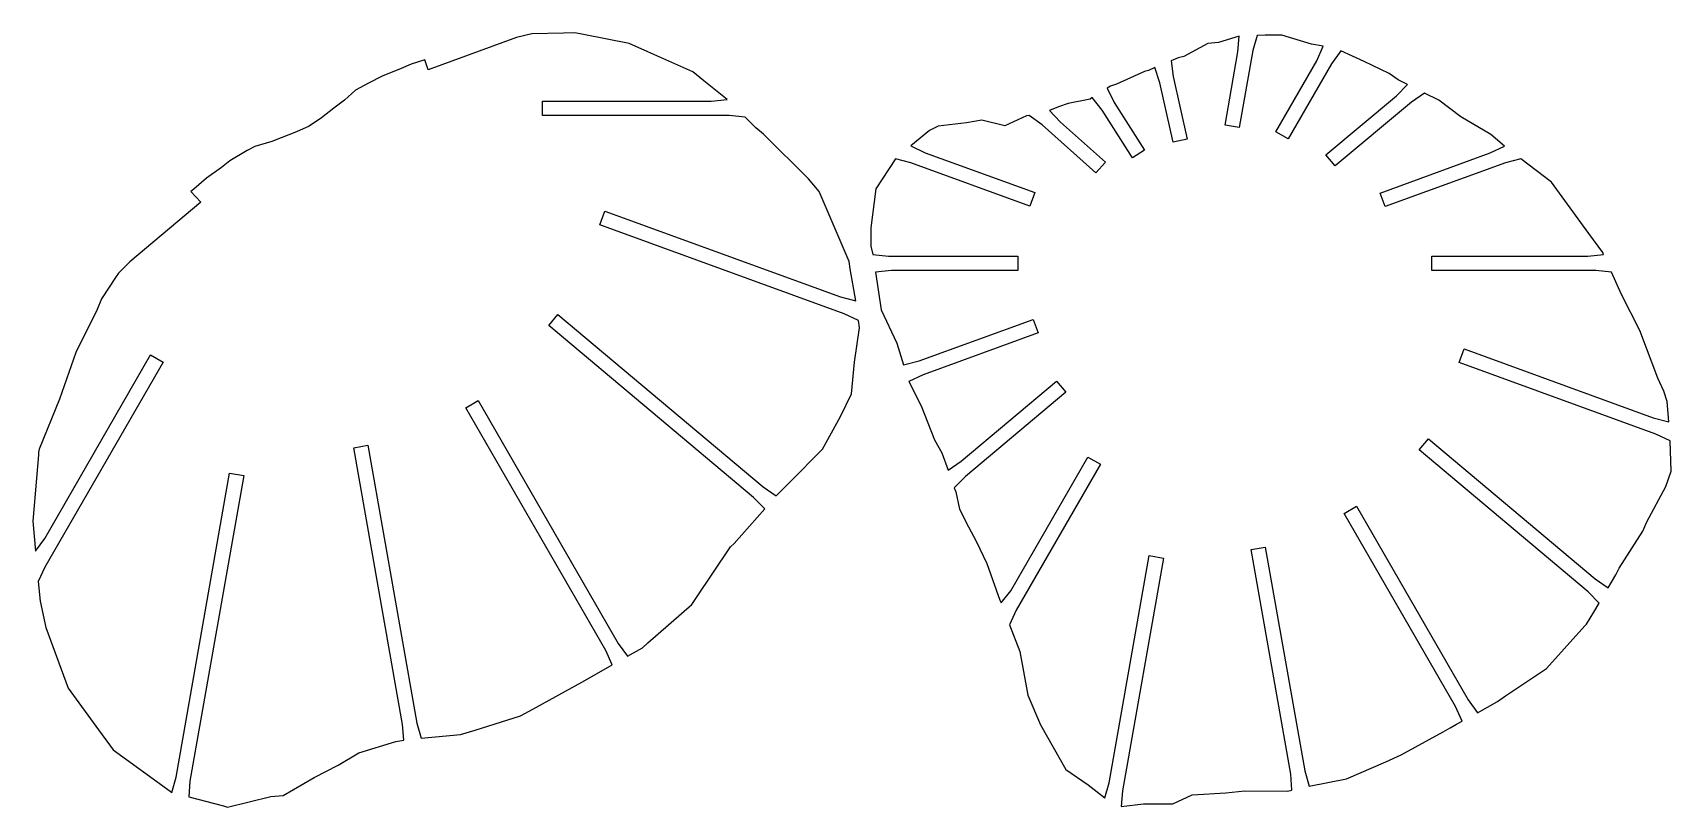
# Model space of a CAD drawing. Header units: inches. Extents: x -5 to 457, y 101 to 320.
import ezdxf

# ---------------------------------------------------------------- set-up
doc = ezdxf.new("R2010")
doc.units = ezdxf.units.IN
doc.header["$MEASUREMENT"] = 0
doc.layers.add('boundary', color=7, linetype='Continuous')

# ---------------------------------------------------------------- blocks, each defined once
blk = doc.blocks.new('block 2')
at = {"layer": 'boundary', "color": 5, "lineweight": 25, "true_color": 0x0000ff}
for points in [[(50.17, 101.49), (62.43, 104.54)], [(50.17, 101.49), (62.43, 104.54)], [(62.43, 104.54), (62.43, 104.54)], [(50.17, 101.49), (50.17, 101.49)]]:
    blk.add_lwpolyline(points, dxfattribs=at)
blk = doc.blocks.new('block 3')
at = {"layer": 'boundary', "color": 5, "lineweight": 25, "true_color": 0x0000ff}
for points in [[(62.43, 104.54), (65.88, 104.76)], [(62.43, 104.54), (65.88, 104.76)], [(62.43, 104.54), (62.43, 104.54)], [(65.88, 104.76), (65.88, 104.76)]]:
    blk.add_lwpolyline(points, dxfattribs=at)
blk = doc.blocks.new('block 4')
at = {"layer": 'boundary', "color": 5, "lineweight": 25, "true_color": 0x0000ff}
for points in [[(65.88, 104.76), (74.65, 109.89)], [(65.88, 104.76), (74.65, 109.89)], [(74.65, 109.89), (74.65, 109.89)], [(65.88, 104.76), (65.88, 104.76)]]:
    blk.add_lwpolyline(points, dxfattribs=at)
blk = doc.blocks.new('block 5')
at = {"layer": 'boundary', "color": 5, "lineweight": 25, "true_color": 0x0000ff}
for points in [[(74.65, 109.89), (81.43, 113.35)], [(74.65, 109.89), (81.43, 113.35)], [(81.43, 113.35), (81.43, 113.35)], [(74.65, 109.89), (74.65, 109.89)]]:
    blk.add_lwpolyline(points, dxfattribs=at)
blk = doc.blocks.new('block 6')
at = {"layer": 'boundary', "color": 5, "lineweight": 25, "true_color": 0x0000ff}
for points in [[(81.43, 113.35), (87.23, 116.85)], [(81.43, 113.35), (87.23, 116.85)], [(87.23, 116.85), (87.23, 116.85)], [(81.43, 113.35), (81.43, 113.35)]]:
    blk.add_lwpolyline(points, dxfattribs=at)
blk = doc.blocks.new('block 7')
at = {"layer": 'boundary', "color": 5, "lineweight": 25, "true_color": 0x0000ff}
for points in [[(87.23, 116.85), (97.61, 120.05)], [(87.23, 116.85), (97.61, 120.05)], [(87.23, 116.85), (87.23, 116.85)], [(97.61, 120.05), (97.61, 120.05)]]:
    blk.add_lwpolyline(points, dxfattribs=at)
blk = doc.blocks.new('block 8')
at = {"layer": 'boundary', "color": 5, "lineweight": 25, "true_color": 0x0000ff}
for points in [[(97.61, 120.05), (99.87, 120.34)], [(97.61, 120.05), (99.87, 120.34)], [(99.87, 120.34), (99.87, 120.34)], [(97.61, 120.05), (97.61, 120.05)]]:
    blk.add_lwpolyline(points, dxfattribs=at)
blk = doc.blocks.new('block 9')
at = {"layer": 'boundary', "color": 5, "lineweight": 25, "true_color": 0x0000ff}
for points in [[(99.87, 120.34), (99.53, 124.81)], [(99.87, 120.34), (99.53, 124.81)], [(99.53, 124.81), (99.53, 124.81)], [(99.87, 120.34), (99.87, 120.34)]]:
    blk.add_lwpolyline(points, dxfattribs=at)
blk = doc.blocks.new('block 10')
at = {"layer": 'boundary', "color": 5, "lineweight": 25, "true_color": 0x0000ff}
for points in [[(99.53, 124.81), (85.78, 202.81)], [(99.53, 124.81), (85.78, 202.81)], [(85.78, 202.81), (85.78, 202.81)], [(99.53, 124.81), (99.53, 124.81)]]:
    blk.add_lwpolyline(points, dxfattribs=at)
blk = doc.blocks.new('block 11')
at = {"layer": 'boundary', "color": 5, "lineweight": 25, "true_color": 0x0000ff}
for points in [[(85.78, 202.81), (89.77, 203.52)], [(85.78, 202.81), (89.77, 203.52)], [(89.77, 203.52), (89.77, 203.52)], [(85.78, 202.81), (85.78, 202.81)]]:
    blk.add_lwpolyline(points, dxfattribs=at)
blk = doc.blocks.new('block 12')
at = {"layer": 'boundary', "color": 5, "lineweight": 25, "true_color": 0x0000ff}
for points in [[(89.77, 203.52), (103.57, 125.22)], [(89.77, 203.52), (103.57, 125.22)], [(89.77, 203.52), (89.77, 203.52)], [(103.57, 125.22), (103.57, 125.22)]]:
    blk.add_lwpolyline(points, dxfattribs=at)
blk = doc.blocks.new('block 13')
at = {"layer": 'boundary', "color": 5, "lineweight": 25, "true_color": 0x0000ff}
for points in [[(103.57, 125.22), (104.78, 120.91)], [(103.57, 125.22), (104.78, 120.91)], [(103.57, 125.22), (103.57, 125.22)], [(104.78, 120.91), (104.78, 120.91)]]:
    blk.add_lwpolyline(points, dxfattribs=at)
blk = doc.blocks.new('block 14')
at = {"layer": 'boundary', "color": 5, "lineweight": 25, "true_color": 0x0000ff}
for points in [[(104.78, 120.91), (115.87, 121.98)], [(104.78, 120.91), (115.87, 121.98)], [(104.78, 120.91), (104.78, 120.91)], [(115.87, 121.98), (115.87, 121.98)]]:
    blk.add_lwpolyline(points, dxfattribs=at)
blk = doc.blocks.new('block 15')
at = {"layer": 'boundary', "color": 5, "lineweight": 25, "true_color": 0x0000ff}
for points in [[(115.87, 121.98), (120.02, 123.22)], [(115.87, 121.98), (120.02, 123.22)], [(115.87, 121.98), (115.87, 121.98)], [(120.02, 123.22), (120.02, 123.22)]]:
    blk.add_lwpolyline(points, dxfattribs=at)
blk = doc.blocks.new('block 16')
at = {"layer": 'boundary', "color": 5, "lineweight": 25, "true_color": 0x0000ff}
for points in [[(120.02, 123.22), (132.79, 127.24)], [(120.02, 123.22), (132.79, 127.24)], [(132.79, 127.24), (132.79, 127.24)], [(120.02, 123.22), (120.02, 123.22)]]:
    blk.add_lwpolyline(points, dxfattribs=at)
blk = doc.blocks.new('block 17')
at = {"layer": 'boundary', "color": 5, "lineweight": 25, "true_color": 0x0000ff}
for points in [[(132.79, 127.24), (136.26, 129.13)], [(132.79, 127.24), (136.26, 129.13)], [(132.79, 127.24), (132.79, 127.24)], [(136.26, 129.13), (136.26, 129.13)]]:
    blk.add_lwpolyline(points, dxfattribs=at)
blk = doc.blocks.new('block 18')
at = {"layer": 'boundary', "color": 5, "lineweight": 25, "true_color": 0x0000ff}
for points in [[(136.26, 129.13), (150.11, 136.71)], [(136.26, 129.13), (150.11, 136.71)], [(150.11, 136.71), (150.11, 136.71)], [(136.26, 129.13), (136.26, 129.13)]]:
    blk.add_lwpolyline(points, dxfattribs=at)
blk = doc.blocks.new('block 19')
at = {"layer": 'boundary', "color": 5, "lineweight": 25, "true_color": 0x0000ff}
for points in [[(150.11, 136.71), (152.21, 137.96)], [(150.11, 136.71), (152.21, 137.96)], [(150.11, 136.71), (150.11, 136.71)], [(152.21, 137.96), (152.21, 137.96)]]:
    blk.add_lwpolyline(points, dxfattribs=at)
blk = doc.blocks.new('block 20')
at = {"layer": 'boundary', "color": 5, "lineweight": 25, "true_color": 0x0000ff}
for points in [[(152.21, 137.96), (158.68, 141.61)], [(152.21, 137.96), (158.68, 141.61)], [(158.68, 141.61), (158.68, 141.61)], [(152.21, 137.96), (152.21, 137.96)]]:
    blk.add_lwpolyline(points, dxfattribs=at)
blk = doc.blocks.new('block 21')
at = {"layer": 'boundary', "color": 5, "lineweight": 25, "true_color": 0x0000ff}
for points in [[(158.68, 141.61), (156.83, 145.69)], [(158.68, 141.61), (156.83, 145.69)], [(156.83, 145.69), (156.83, 145.69)], [(158.68, 141.61), (158.68, 141.61)]]:
    blk.add_lwpolyline(points, dxfattribs=at)
blk = doc.blocks.new('block 22')
at = {"layer": 'boundary', "color": 5, "lineweight": 25, "true_color": 0x0000ff}
for points in [[(156.83, 145.69), (117.35, 214.06)], [(156.83, 145.69), (117.35, 214.06)], [(117.35, 214.06), (117.35, 214.06)], [(156.83, 145.69), (156.83, 145.69)]]:
    blk.add_lwpolyline(points, dxfattribs=at)
blk = doc.blocks.new('block 23')
at = {"layer": 'boundary', "color": 5, "lineweight": 25, "true_color": 0x0000ff}
for points in [[(117.35, 214.06), (120.86, 216.09)], [(117.35, 214.06), (120.86, 216.09)], [(117.35, 214.06), (117.35, 214.06)], [(120.86, 216.09), (120.86, 216.09)]]:
    blk.add_lwpolyline(points, dxfattribs=at)
blk = doc.blocks.new('block 24')
at = {"layer": 'boundary', "color": 5, "lineweight": 25, "true_color": 0x0000ff}
for points in [[(120.86, 216.09), (160.36, 147.67)], [(120.86, 216.09), (160.36, 147.67)], [(120.86, 216.09), (120.86, 216.09)], [(160.36, 147.67), (160.36, 147.67)]]:
    blk.add_lwpolyline(points, dxfattribs=at)
blk = doc.blocks.new('block 25')
at = {"layer": 'boundary', "color": 5, "lineweight": 25, "true_color": 0x0000ff}
for points in [[(160.36, 147.67), (162.97, 144.04)], [(160.36, 147.67), (162.97, 144.04)], [(160.36, 147.67), (160.36, 147.67)], [(162.97, 144.04), (162.97, 144.04)]]:
    blk.add_lwpolyline(points, dxfattribs=at)
blk = doc.blocks.new('block 26')
at = {"layer": 'boundary', "color": 5, "lineweight": 25, "true_color": 0x0000ff}
for points in [[(162.97, 144.04), (167.23, 146.44)], [(162.97, 144.04), (167.23, 146.44)], [(162.97, 144.04), (162.97, 144.04)], [(167.23, 146.44), (167.23, 146.44)]]:
    blk.add_lwpolyline(points, dxfattribs=at)
blk = doc.blocks.new('block 27')
at = {"layer": 'boundary', "color": 5, "lineweight": 25, "true_color": 0x0000ff}
for points in [[(167.23, 146.44), (168.71, 147.84)], [(167.23, 146.44), (168.71, 147.84)], [(168.71, 147.84), (168.71, 147.84)], [(167.23, 146.44), (167.23, 146.44)]]:
    blk.add_lwpolyline(points, dxfattribs=at)
blk = doc.blocks.new('block 28')
at = {"layer": 'boundary', "color": 5, "lineweight": 25, "true_color": 0x0000ff}
for points in [[(168.71, 147.84), (181.05, 158.58)], [(168.71, 147.84), (181.05, 158.58)], [(181.05, 158.58), (181.05, 158.58)], [(168.71, 147.84), (168.71, 147.84)]]:
    blk.add_lwpolyline(points, dxfattribs=at)
blk = doc.blocks.new('block 29')
at = {"layer": 'boundary', "color": 5, "lineweight": 25, "true_color": 0x0000ff}
for points in [[(181.05, 158.58), (182.25, 160.3)], [(181.05, 158.58), (182.25, 160.3)], [(181.05, 158.58), (181.05, 158.58)], [(182.25, 160.3), (182.25, 160.3)]]:
    blk.add_lwpolyline(points, dxfattribs=at)
blk = doc.blocks.new('block 30')
at = {"layer": 'boundary', "color": 5, "lineweight": 25, "true_color": 0x0000ff}
for points in [[(182.25, 160.3), (192.02, 174.86)], [(182.25, 160.3), (192.02, 174.86)], [(192.02, 174.86), (192.02, 174.86)], [(182.25, 160.3), (182.25, 160.3)]]:
    blk.add_lwpolyline(points, dxfattribs=at)
blk = doc.blocks.new('block 31')
at = {"layer": 'boundary', "color": 5, "lineweight": 25, "true_color": 0x0000ff}
for points in [[(192.02, 174.86), (192.99, 175.8)], [(192.02, 174.86), (192.99, 175.8)], [(192.99, 175.8), (192.99, 175.8)], [(192.02, 174.86), (192.02, 174.86)]]:
    blk.add_lwpolyline(points, dxfattribs=at)
blk = doc.blocks.new('block 32')
at = {"layer": 'boundary', "color": 5, "lineweight": 25, "true_color": 0x0000ff}
for points in [[(192.99, 175.8), (201.64, 185.59)], [(192.99, 175.8), (201.64, 185.59)], [(201.64, 185.59), (201.64, 185.59)], [(192.99, 175.8), (192.99, 175.8)]]:
    blk.add_lwpolyline(points, dxfattribs=at)
blk = doc.blocks.new('block 33')
at = {"layer": 'boundary', "color": 5, "lineweight": 25, "true_color": 0x0000ff}
for points in [[(201.64, 185.59), (198.51, 188.79)], [(201.64, 185.59), (198.51, 188.79)], [(198.51, 188.79), (198.51, 188.79)], [(201.64, 185.59), (201.64, 185.59)]]:
    blk.add_lwpolyline(points, dxfattribs=at)
blk = doc.blocks.new('block 34')
at = {"layer": 'boundary', "color": 5, "lineweight": 25, "true_color": 0x0000ff}
for points in [[(198.51, 188.79), (140.75, 237.25)], [(198.51, 188.79), (140.75, 237.25)], [(140.75, 237.25), (140.75, 237.25)], [(198.51, 188.79), (198.51, 188.79)]]:
    blk.add_lwpolyline(points, dxfattribs=at)
blk = doc.blocks.new('block 35')
at = {"layer": 'boundary', "color": 5, "lineweight": 25, "true_color": 0x0000ff}
for points in [[(140.75, 237.25), (143.36, 240.36)], [(140.75, 237.25), (143.36, 240.36)], [(143.36, 240.36), (143.36, 240.36)], [(140.75, 237.25), (140.75, 237.25)]]:
    blk.add_lwpolyline(points, dxfattribs=at)
blk = doc.blocks.new('block 36')
at = {"layer": 'boundary', "color": 5, "lineweight": 25, "true_color": 0x0000ff}
for points in [[(143.36, 240.36), (201.21, 191.81)], [(143.36, 240.36), (201.21, 191.81)], [(143.36, 240.36), (143.36, 240.36)], [(201.21, 191.81), (201.21, 191.81)]]:
    blk.add_lwpolyline(points, dxfattribs=at)
blk = doc.blocks.new('block 37')
at = {"layer": 'boundary', "color": 5, "lineweight": 25, "true_color": 0x0000ff}
for points in [[(201.21, 191.81), (204.91, 189.28)], [(201.21, 191.81), (204.91, 189.28)], [(201.21, 191.81), (201.21, 191.81)], [(204.91, 189.28), (204.91, 189.28)]]:
    blk.add_lwpolyline(points, dxfattribs=at)
blk = doc.blocks.new('block 38')
at = {"layer": 'boundary', "color": 5, "lineweight": 25, "true_color": 0x0000ff}
for points in [[(204.91, 189.28), (208.65, 193.03)], [(204.91, 189.28), (208.65, 193.03)], [(208.65, 193.03), (208.65, 193.03)], [(204.91, 189.28), (204.91, 189.28)]]:
    blk.add_lwpolyline(points, dxfattribs=at)
blk = doc.blocks.new('block 39')
at = {"layer": 'boundary', "color": 5, "lineweight": 25, "true_color": 0x0000ff}
for points in [[(208.65, 193.03), (217.89, 202.36)], [(208.65, 193.03), (217.89, 202.36)], [(217.89, 202.36), (217.89, 202.36)], [(208.65, 193.03), (208.65, 193.03)]]:
    blk.add_lwpolyline(points, dxfattribs=at)
blk = doc.blocks.new('block 40')
at = {"layer": 'boundary', "color": 5, "lineweight": 25, "true_color": 0x0000ff}
for points in [[(217.89, 202.36), (223, 211.64)], [(217.89, 202.36), (223, 211.64)], [(223, 211.64), (223, 211.64)], [(217.89, 202.36), (217.89, 202.36)]]:
    blk.add_lwpolyline(points, dxfattribs=at)
blk = doc.blocks.new('block 41')
at = {"layer": 'boundary', "color": 5, "lineweight": 25, "true_color": 0x0000ff}
for points in [[(223, 211.64), (226.13, 217.99)], [(223, 211.64), (226.13, 217.99)], [(226.13, 217.99), (226.13, 217.99)], [(223, 211.64), (223, 211.64)]]:
    blk.add_lwpolyline(points, dxfattribs=at)
blk = doc.blocks.new('block 42')
at = {"layer": 'boundary', "color": 5, "lineweight": 25, "true_color": 0x0000ff}
for points in [[(226.13, 217.99), (226.99, 226.88)], [(226.13, 217.99), (226.99, 226.88)], [(226.99, 226.88), (226.99, 226.88)], [(226.13, 217.99), (226.13, 217.99)]]:
    blk.add_lwpolyline(points, dxfattribs=at)
blk = doc.blocks.new('block 43')
at = {"layer": 'boundary', "color": 5, "lineweight": 25, "true_color": 0x0000ff}
for points in [[(226.99, 226.88), (228.35, 236.57)], [(226.99, 226.88), (228.35, 236.57)], [(228.35, 236.57), (228.35, 236.57)], [(226.99, 226.88), (226.99, 226.88)]]:
    blk.add_lwpolyline(points, dxfattribs=at)
blk = doc.blocks.new('block 44')
at = {"layer": 'boundary', "color": 5, "lineweight": 25, "true_color": 0x0000ff}
for points in [[(228.35, 236.57), (228.09, 238.64)], [(228.35, 236.57), (228.09, 238.64)], [(228.09, 238.64), (228.09, 238.64)], [(228.35, 236.57), (228.35, 236.57)]]:
    blk.add_lwpolyline(points, dxfattribs=at)
blk = doc.blocks.new('block 45')
at = {"layer": 'boundary', "color": 5, "lineweight": 25, "true_color": 0x0000ff}
for points in [[(228.09, 238.64), (224.06, 240.58)], [(228.09, 238.64), (224.06, 240.58)], [(224.06, 240.58), (224.06, 240.58)], [(228.09, 238.64), (228.09, 238.64)]]:
    blk.add_lwpolyline(points, dxfattribs=at)
blk = doc.blocks.new('block 46')
at = {"layer": 'boundary', "color": 5, "lineweight": 25, "true_color": 0x0000ff}
for points in [[(224.06, 240.58), (155.18, 265.65)], [(224.06, 240.58), (155.18, 265.65)], [(155.18, 265.65), (155.18, 265.65)], [(224.06, 240.58), (224.06, 240.58)]]:
    blk.add_lwpolyline(points, dxfattribs=at)
blk = doc.blocks.new('block 47')
at = {"layer": 'boundary', "color": 5, "lineweight": 25, "true_color": 0x0000ff}
for points in [[(155.18, 265.65), (156.57, 269.45)], [(155.18, 265.65), (156.57, 269.45)], [(156.57, 269.45), (156.57, 269.45)], [(155.18, 265.65), (155.18, 265.65)]]:
    blk.add_lwpolyline(points, dxfattribs=at)
blk = doc.blocks.new('block 48')
at = {"layer": 'boundary', "color": 5, "lineweight": 25, "true_color": 0x0000ff}
for points in [[(156.57, 269.45), (222.97, 245.28)], [(156.57, 269.45), (222.97, 245.28)], [(156.57, 269.45), (156.57, 269.45)], [(222.97, 245.28), (222.97, 245.28)]]:
    blk.add_lwpolyline(points, dxfattribs=at)
blk = doc.blocks.new('block 49')
at = {"layer": 'boundary', "color": 5, "lineweight": 25, "true_color": 0x0000ff}
for points in [[(222.97, 245.28), (227.3, 244.17)], [(222.97, 245.28), (227.3, 244.17)], [(222.97, 245.28), (222.97, 245.28)], [(227.3, 244.17), (227.3, 244.17)]]:
    blk.add_lwpolyline(points, dxfattribs=at)
blk = doc.blocks.new('block 50')
at = {"layer": 'boundary', "color": 5, "lineweight": 25, "true_color": 0x0000ff}
for points in [[(227.3, 244.17), (225.73, 253.25)], [(227.3, 244.17), (225.73, 253.25)], [(225.73, 253.25), (225.73, 253.25)], [(227.3, 244.17), (227.3, 244.17)]]:
    blk.add_lwpolyline(points, dxfattribs=at)
blk = doc.blocks.new('block 51')
at = {"layer": 'boundary', "color": 5, "lineweight": 25, "true_color": 0x0000ff}
for points in [[(225.73, 253.25), (225.46, 255.3)], [(225.73, 253.25), (225.46, 255.3)], [(225.46, 255.3), (225.46, 255.3)], [(225.73, 253.25), (225.73, 253.25)]]:
    blk.add_lwpolyline(points, dxfattribs=at)
blk = doc.blocks.new('block 52')
at = {"layer": 'boundary', "color": 5, "lineweight": 25, "true_color": 0x0000ff}
for points in [[(225.46, 255.3), (223.75, 259.21)], [(225.46, 255.3), (223.75, 259.21)], [(223.75, 259.21), (223.75, 259.21)], [(225.46, 255.3), (225.46, 255.3)]]:
    blk.add_lwpolyline(points, dxfattribs=at)
blk = doc.blocks.new('block 53')
at = {"layer": 'boundary', "color": 5, "lineweight": 25, "true_color": 0x0000ff}
for points in [[(223.75, 259.21), (216.98, 275.02)], [(223.75, 259.21), (216.98, 275.02)], [(216.98, 275.02), (216.98, 275.02)], [(223.75, 259.21), (223.75, 259.21)]]:
    blk.add_lwpolyline(points, dxfattribs=at)
blk = doc.blocks.new('block 54')
at = {"layer": 'boundary', "color": 5, "lineweight": 25, "true_color": 0x0000ff}
for points in [[(216.98, 275.02), (214.03, 278.56)], [(216.98, 275.02), (214.03, 278.56)], [(214.03, 278.56), (214.03, 278.56)], [(216.98, 275.02), (216.98, 275.02)]]:
    blk.add_lwpolyline(points, dxfattribs=at)
blk = doc.blocks.new('block 55')
at = {"layer": 'boundary', "color": 5, "lineweight": 25, "true_color": 0x0000ff}
for points in [[(214.03, 278.56), (201.32, 291.16)], [(214.03, 278.56), (201.32, 291.16)], [(201.32, 291.16), (201.32, 291.16)], [(214.03, 278.56), (214.03, 278.56)]]:
    blk.add_lwpolyline(points, dxfattribs=at)
blk = doc.blocks.new('block 56')
at = {"layer": 'boundary', "color": 5, "lineweight": 25, "true_color": 0x0000ff}
for points in [[(201.32, 291.16), (199.13, 292.99)], [(201.32, 291.16), (199.13, 292.99)], [(199.13, 292.99), (199.13, 292.99)], [(201.32, 291.16), (201.32, 291.16)]]:
    blk.add_lwpolyline(points, dxfattribs=at)
blk = doc.blocks.new('block 57')
at = {"layer": 'boundary', "color": 5, "lineweight": 25, "true_color": 0x0000ff}
for points in [[(199.13, 292.99), (196.1, 295.99)], [(199.13, 292.99), (196.1, 295.99)], [(196.1, 295.99), (196.1, 295.99)], [(199.13, 292.99), (199.13, 292.99)]]:
    blk.add_lwpolyline(points, dxfattribs=at)
blk = doc.blocks.new('block 58')
at = {"layer": 'boundary', "color": 5, "lineweight": 25, "true_color": 0x0000ff}
for points in [[(196.1, 295.99), (191.64, 296.43)], [(196.1, 295.99), (191.64, 296.43)], [(191.64, 296.43), (191.64, 296.43)], [(196.1, 295.99), (196.1, 295.99)]]:
    blk.add_lwpolyline(points, dxfattribs=at)
blk = doc.blocks.new('block 59')
at = {"layer": 'boundary', "color": 5, "lineweight": 25, "true_color": 0x0000ff}
for points in [[(191.64, 296.43), (138.95, 296.43)], [(191.64, 296.43), (138.95, 296.43)], [(138.95, 296.43), (138.95, 296.43)], [(191.64, 296.43), (191.64, 296.43)]]:
    blk.add_lwpolyline(points, dxfattribs=at)
blk = doc.blocks.new('block 60')
at = {"layer": 'boundary', "color": 5, "lineweight": 25, "true_color": 0x0000ff}
for points in [[(138.95, 296.43), (138.95, 300.48)], [(138.95, 296.43), (138.95, 300.48)], [(138.95, 300.48), (138.95, 300.48)], [(138.95, 296.43), (138.95, 296.43)]]:
    blk.add_lwpolyline(points, dxfattribs=at)
blk = doc.blocks.new('block 61')
at = {"layer": 'boundary', "color": 5, "lineweight": 25, "true_color": 0x0000ff}
for points in [[(138.95, 300.48), (186.55, 300.48)], [(138.95, 300.48), (186.55, 300.48)], [(138.95, 300.48), (138.95, 300.48)], [(186.55, 300.48), (186.55, 300.48)]]:
    blk.add_lwpolyline(points, dxfattribs=at)
blk = doc.blocks.new('block 62')
at = {"layer": 'boundary', "color": 5, "lineweight": 25, "true_color": 0x0000ff}
for points in [[(186.55, 300.48), (191.01, 300.92)], [(186.55, 300.48), (191.01, 300.92)], [(186.55, 300.48), (186.55, 300.48)], [(191.01, 300.92), (191.01, 300.92)]]:
    blk.add_lwpolyline(points, dxfattribs=at)
blk = doc.blocks.new('block 63')
at = {"layer": 'boundary', "color": 5, "lineweight": 25, "true_color": 0x0000ff}
for points in [[(191.01, 300.92), (184.44, 306.18)], [(191.01, 300.92), (184.44, 306.18)], [(184.44, 306.18), (184.44, 306.18)], [(191.01, 300.92), (191.01, 300.92)]]:
    blk.add_lwpolyline(points, dxfattribs=at)
blk = doc.blocks.new('block 64')
at = {"layer": 'boundary', "color": 5, "lineweight": 25, "true_color": 0x0000ff}
for points in [[(184.44, 306.18), (181.4, 308.77)], [(184.44, 306.18), (181.4, 308.77)], [(181.4, 308.77), (181.4, 308.77)], [(184.44, 306.18), (184.44, 306.18)]]:
    blk.add_lwpolyline(points, dxfattribs=at)
blk = doc.blocks.new('block 65')
at = {"layer": 'boundary', "color": 5, "lineweight": 25, "true_color": 0x0000ff}
for points in [[(181.4, 308.77), (168.72, 314.33)], [(181.4, 308.77), (168.72, 314.33)], [(168.72, 314.33), (168.72, 314.33)], [(181.4, 308.77), (181.4, 308.77)]]:
    blk.add_lwpolyline(points, dxfattribs=at)
blk = doc.blocks.new('block 66')
at = {"layer": 'boundary', "color": 5, "lineweight": 25, "true_color": 0x0000ff}
for points in [[(168.72, 314.33), (163.45, 316.75)], [(168.72, 314.33), (163.45, 316.75)], [(163.45, 316.75), (163.45, 316.75)], [(168.72, 314.33), (168.72, 314.33)]]:
    blk.add_lwpolyline(points, dxfattribs=at)
blk = doc.blocks.new('block 67')
at = {"layer": 'boundary', "color": 5, "lineweight": 25, "true_color": 0x0000ff}
for points in [[(163.45, 316.75), (150.54, 319.25)], [(163.45, 316.75), (150.54, 319.25)], [(150.54, 319.25), (150.54, 319.25)], [(163.45, 316.75), (163.45, 316.75)]]:
    blk.add_lwpolyline(points, dxfattribs=at)
blk = doc.blocks.new('block 68')
at = {"layer": 'boundary', "color": 5, "lineweight": 25, "true_color": 0x0000ff}
for points in [[(150.54, 319.25), (148.1, 319.74)], [(150.54, 319.25), (148.1, 319.74)], [(148.1, 319.74), (148.1, 319.74)], [(150.54, 319.25), (150.54, 319.25)]]:
    blk.add_lwpolyline(points, dxfattribs=at)
blk = doc.blocks.new('block 69')
at = {"layer": 'boundary', "color": 5, "lineweight": 25, "true_color": 0x0000ff}
for points in [[(148.1, 319.74), (144.94, 319.67)], [(148.1, 319.74), (144.94, 319.67)], [(144.94, 319.67), (144.94, 319.67)], [(148.1, 319.74), (148.1, 319.74)]]:
    blk.add_lwpolyline(points, dxfattribs=at)
blk = doc.blocks.new('block 70')
at = {"layer": 'boundary', "color": 5, "lineweight": 25, "true_color": 0x0000ff}
for points in [[(144.94, 319.67), (135.98, 319.49)], [(144.94, 319.67), (135.98, 319.49)], [(135.98, 319.49), (135.98, 319.49)], [(144.94, 319.67), (144.94, 319.67)]]:
    blk.add_lwpolyline(points, dxfattribs=at)
blk = doc.blocks.new('block 71')
at = {"layer": 'boundary', "color": 5, "lineweight": 25, "true_color": 0x0000ff}
for points in [[(135.98, 319.49), (131.65, 318.38)], [(135.98, 319.49), (131.65, 318.38)], [(135.98, 319.49), (135.98, 319.49)], [(131.65, 318.38), (131.65, 318.38)]]:
    blk.add_lwpolyline(points, dxfattribs=at)
blk = doc.blocks.new('block 72')
at = {"layer": 'boundary', "color": 5, "lineweight": 25, "true_color": 0x0000ff}
for points in [[(131.65, 318.38), (106.8, 309.34)], [(131.65, 318.38), (106.8, 309.34)], [(131.65, 318.38), (131.65, 318.38)], [(106.8, 309.34), (106.8, 309.34)]]:
    blk.add_lwpolyline(points, dxfattribs=at)
blk = doc.blocks.new('block 73')
at = {"layer": 'boundary', "color": 5, "lineweight": 25, "true_color": 0x0000ff}
for points in [[(106.8, 309.34), (105.79, 312.11)], [(106.8, 309.34), (105.79, 312.11)], [(105.79, 312.11), (105.79, 312.11)], [(106.8, 309.34), (106.8, 309.34)]]:
    blk.add_lwpolyline(points, dxfattribs=at)
blk = doc.blocks.new('block 74')
at = {"layer": 'boundary', "color": 5, "lineweight": 25, "true_color": 0x0000ff}
for points in [[(105.79, 312.11), (101.96, 310.86)], [(105.79, 312.11), (101.96, 310.86)], [(101.96, 310.86), (101.96, 310.86)], [(105.79, 312.11), (105.79, 312.11)]]:
    blk.add_lwpolyline(points, dxfattribs=at)
blk = doc.blocks.new('block 75')
at = {"layer": 'boundary', "color": 5, "lineweight": 25, "true_color": 0x0000ff}
for points in [[(101.96, 310.86), (99.19, 309.67)], [(101.96, 310.86), (99.19, 309.67)], [(99.19, 309.67), (99.19, 309.67)], [(101.96, 310.86), (101.96, 310.86)]]:
    blk.add_lwpolyline(points, dxfattribs=at)
blk = doc.blocks.new('block 76')
at = {"layer": 'boundary', "color": 5, "lineweight": 25, "true_color": 0x0000ff}
for points in [[(99.19, 309.67), (93.75, 307.49)], [(99.19, 309.67), (93.75, 307.49)], [(99.19, 309.67), (99.19, 309.67)], [(93.75, 307.49), (93.75, 307.49)]]:
    blk.add_lwpolyline(points, dxfattribs=at)
blk = doc.blocks.new('block 77')
at = {"layer": 'boundary', "color": 5, "lineweight": 25, "true_color": 0x0000ff}
for points in [[(93.75, 307.49), (89.93, 305.57)], [(93.75, 307.49), (89.93, 305.57)], [(89.93, 305.57), (89.93, 305.57)], [(93.75, 307.49), (93.75, 307.49)]]:
    blk.add_lwpolyline(points, dxfattribs=at)
blk = doc.blocks.new('block 78')
at = {"layer": 'boundary', "color": 5, "lineweight": 25, "true_color": 0x0000ff}
for points in [[(89.93, 305.57), (86.32, 303.54)], [(89.93, 305.57), (86.32, 303.54)], [(89.93, 305.57), (89.93, 305.57)], [(86.32, 303.54), (86.32, 303.54)]]:
    blk.add_lwpolyline(points, dxfattribs=at)
blk = doc.blocks.new('block 79')
at = {"layer": 'boundary', "color": 5, "lineweight": 25, "true_color": 0x0000ff}
for points in [[(86.32, 303.54), (83.19, 300.79)], [(86.32, 303.54), (83.19, 300.79)], [(83.19, 300.79), (83.19, 300.79)], [(86.32, 303.54), (86.32, 303.54)]]:
    blk.add_lwpolyline(points, dxfattribs=at)
blk = doc.blocks.new('block 80')
at = {"layer": 'boundary', "color": 5, "lineweight": 25, "true_color": 0x0000ff}
for points in [[(83.19, 300.79), (80.16, 298.51)], [(83.19, 300.79), (80.16, 298.51)], [(83.19, 300.79), (83.19, 300.79)], [(80.16, 298.51), (80.16, 298.51)]]:
    blk.add_lwpolyline(points, dxfattribs=at)
blk = doc.blocks.new('block 81')
at = {"layer": 'boundary', "color": 5, "lineweight": 25, "true_color": 0x0000ff}
for points in [[(80.16, 298.51), (76.67, 295.79)], [(80.16, 298.51), (76.67, 295.79)], [(76.67, 295.79), (76.67, 295.79)], [(80.16, 298.51), (80.16, 298.51)]]:
    blk.add_lwpolyline(points, dxfattribs=at)
blk = doc.blocks.new('block 82')
at = {"layer": 'boundary', "color": 5, "lineweight": 25, "true_color": 0x0000ff}
for points in [[(76.67, 295.79), (73.22, 293.38)], [(76.67, 295.79), (73.22, 293.38)], [(76.67, 295.79), (76.67, 295.79)], [(73.22, 293.38), (73.22, 293.38)]]:
    blk.add_lwpolyline(points, dxfattribs=at)
blk = doc.blocks.new('block 83')
at = {"layer": 'boundary', "color": 5, "lineweight": 25, "true_color": 0x0000ff}
for points in [[(73.22, 293.38), (69.65, 291.78)], [(73.22, 293.38), (69.65, 291.78)], [(69.65, 291.78), (69.65, 291.78)], [(73.22, 293.38), (73.22, 293.38)]]:
    blk.add_lwpolyline(points, dxfattribs=at)
blk = doc.blocks.new('block 84')
at = {"layer": 'boundary', "color": 5, "lineweight": 25, "true_color": 0x0000ff}
for points in [[(69.65, 291.78), (65.31, 290.14)], [(69.65, 291.78), (65.31, 290.14)], [(69.65, 291.78), (69.65, 291.78)], [(65.31, 290.14), (65.31, 290.14)]]:
    blk.add_lwpolyline(points, dxfattribs=at)
blk = doc.blocks.new('block 85')
at = {"layer": 'boundary', "color": 5, "lineweight": 25, "true_color": 0x0000ff}
for points in [[(65.31, 290.14), (62.65, 289.08)], [(65.31, 290.14), (62.65, 289.08)], [(62.65, 289.08), (62.65, 289.08)], [(65.31, 290.14), (65.31, 290.14)]]:
    blk.add_lwpolyline(points, dxfattribs=at)
blk = doc.blocks.new('block 86')
at = {"layer": 'boundary', "color": 5, "lineweight": 25, "true_color": 0x0000ff}
for points in [[(62.65, 289.08), (57.91, 287.72)], [(62.65, 289.08), (57.91, 287.72)], [(57.91, 287.72), (57.91, 287.72)], [(62.65, 289.08), (62.65, 289.08)]]:
    blk.add_lwpolyline(points, dxfattribs=at)
blk = doc.blocks.new('block 87')
at = {"layer": 'boundary', "color": 5, "lineweight": 25, "true_color": 0x0000ff}
for points in [[(57.91, 287.72), (55.75, 286.54)], [(57.91, 287.72), (55.75, 286.54)], [(55.75, 286.54), (55.75, 286.54)], [(57.91, 287.72), (57.91, 287.72)]]:
    blk.add_lwpolyline(points, dxfattribs=at)
blk = doc.blocks.new('block 88')
at = {"layer": 'boundary', "color": 5, "lineweight": 25, "true_color": 0x0000ff}
for points in [[(55.75, 286.54), (50.89, 283.61)], [(55.75, 286.54), (50.89, 283.61)], [(55.75, 286.54), (55.75, 286.54)], [(50.89, 283.61), (50.89, 283.61)]]:
    blk.add_lwpolyline(points, dxfattribs=at)
blk = doc.blocks.new('block 89')
at = {"layer": 'boundary', "color": 5, "lineweight": 25, "true_color": 0x0000ff}
for points in [[(50.89, 283.61), (48.47, 281.81)], [(50.89, 283.61), (48.47, 281.81)], [(48.47, 281.81), (48.47, 281.81)], [(50.89, 283.61), (50.89, 283.61)]]:
    blk.add_lwpolyline(points, dxfattribs=at)
blk = doc.blocks.new('block 90')
at = {"layer": 'boundary', "color": 5, "lineweight": 25, "true_color": 0x0000ff}
for points in [[(48.47, 281.81), (44.26, 278.76)], [(48.47, 281.81), (44.26, 278.76)], [(48.47, 281.81), (48.47, 281.81)], [(44.26, 278.76), (44.26, 278.76)]]:
    blk.add_lwpolyline(points, dxfattribs=at)
blk = doc.blocks.new('block 91')
at = {"layer": 'boundary', "color": 5, "lineweight": 25, "true_color": 0x0000ff}
for points in [[(44.26, 278.76), (40.7, 275.71)], [(44.26, 278.76), (40.7, 275.71)], [(44.26, 278.76), (44.26, 278.76)], [(40.7, 275.71), (40.7, 275.71)]]:
    blk.add_lwpolyline(points, dxfattribs=at)
blk = doc.blocks.new('block 92')
at = {"layer": 'boundary', "color": 5, "lineweight": 25, "true_color": 0x0000ff}
for points in [[(40.7, 275.71), (39.88, 275.03)], [(40.7, 275.71), (39.88, 275.03)], [(39.88, 275.03), (39.88, 275.03)], [(40.7, 275.71), (40.7, 275.71)]]:
    blk.add_lwpolyline(points, dxfattribs=at)
blk = doc.blocks.new('block 93')
at = {"layer": 'boundary', "color": 5, "lineweight": 25, "true_color": 0x0000ff}
for points in [[(39.88, 275.03), (42.66, 272.05)], [(39.88, 275.03), (42.66, 272.05)], [(39.88, 275.03), (39.88, 275.03)], [(42.66, 272.05), (42.66, 272.05)]]:
    blk.add_lwpolyline(points, dxfattribs=at)
blk = doc.blocks.new('block 94')
at = {"layer": 'boundary', "color": 5, "lineweight": 25, "true_color": 0x0000ff}
for points in [[(42.66, 272.05), (22.61, 255.23)], [(42.66, 272.05), (22.61, 255.23)], [(42.66, 272.05), (42.66, 272.05)], [(22.61, 255.23), (22.61, 255.23)]]:
    blk.add_lwpolyline(points, dxfattribs=at)
blk = doc.blocks.new('block 95')
at = {"layer": 'boundary', "color": 5, "lineweight": 25, "true_color": 0x0000ff}
for points in [[(22.61, 255.23), (19.48, 252.02)], [(22.61, 255.23), (19.48, 252.02)], [(22.61, 255.23), (22.61, 255.23)], [(19.48, 252.02), (19.48, 252.02)]]:
    blk.add_lwpolyline(points, dxfattribs=at)
blk = doc.blocks.new('block 96')
at = {"layer": 'boundary', "color": 5, "lineweight": 25, "true_color": 0x0000ff}
for points in [[(19.48, 252.02), (18.82, 251.03)], [(19.48, 252.02), (18.82, 251.03)], [(18.82, 251.03), (18.82, 251.03)], [(19.48, 252.02), (19.48, 252.02)]]:
    blk.add_lwpolyline(points, dxfattribs=at)
blk = doc.blocks.new('block 97')
at = {"layer": 'boundary', "color": 5, "lineweight": 25, "true_color": 0x0000ff}
for points in [[(18.82, 251.03), (14.67, 244.75)], [(18.82, 251.03), (14.67, 244.75)], [(18.82, 251.03), (18.82, 251.03)], [(14.67, 244.75), (14.67, 244.75)]]:
    blk.add_lwpolyline(points, dxfattribs=at)
blk = doc.blocks.new('block 98')
at = {"layer": 'boundary', "color": 5, "lineweight": 25, "true_color": 0x0000ff}
for points in [[(14.67, 244.75), (13.45, 241.79)], [(14.67, 244.75), (13.45, 241.79)], [(13.45, 241.79), (13.45, 241.79)], [(14.67, 244.75), (14.67, 244.75)]]:
    blk.add_lwpolyline(points, dxfattribs=at)
blk = doc.blocks.new('block 99')
at = {"layer": 'boundary', "color": 5, "lineweight": 25, "true_color": 0x0000ff}
for points in [[(13.45, 241.79), (7.44, 229.65)], [(13.45, 241.79), (7.44, 229.65)], [(13.45, 241.79), (13.45, 241.79)], [(7.44, 229.65), (7.44, 229.65)]]:
    blk.add_lwpolyline(points, dxfattribs=at)
blk = doc.blocks.new('block 100')
at = {"layer": 'boundary', "color": 5, "lineweight": 25, "true_color": 0x0000ff}
for points in [[(7.44, 229.65), (2.83, 216.46)], [(7.44, 229.65), (2.83, 216.46)], [(7.44, 229.65), (7.44, 229.65)], [(2.83, 216.46), (2.83, 216.46)]]:
    blk.add_lwpolyline(points, dxfattribs=at)
blk = doc.blocks.new('block 101')
at = {"layer": 'boundary', "color": 5, "lineweight": 25, "true_color": 0x0000ff}
for points in [[(2.83, 216.46), (-2.91, 202.38)], [(2.83, 216.46), (-2.91, 202.38)], [(2.83, 216.46), (2.83, 216.46)], [(-2.91, 202.38), (-2.91, 202.38)]]:
    blk.add_lwpolyline(points, dxfattribs=at)
blk = doc.blocks.new('block 102')
at = {"layer": 'boundary', "color": 5, "lineweight": 25, "true_color": 0x0000ff}
for points in [[(-2.91, 202.38), (-3.05, 201.53)], [(-2.91, 202.38), (-3.05, 201.53)], [(-3.05, 201.53), (-3.05, 201.53)], [(-2.91, 202.38), (-2.91, 202.38)]]:
    blk.add_lwpolyline(points, dxfattribs=at)
blk = doc.blocks.new('block 103')
at = {"layer": 'boundary', "color": 5, "lineweight": 25, "true_color": 0x0000ff}
for points in [[(-3.05, 201.53), (-3.12, 200.79)], [(-3.05, 201.53), (-3.12, 200.79)], [(-3.12, 200.79), (-3.12, 200.79)], [(-3.05, 201.53), (-3.05, 201.53)]]:
    blk.add_lwpolyline(points, dxfattribs=at)
blk = doc.blocks.new('block 104')
at = {"layer": 'boundary', "color": 5, "lineweight": 25, "true_color": 0x0000ff}
for points in [[(-3.12, 200.79), (-4.71, 182.13)], [(-3.12, 200.79), (-4.71, 182.13)], [(-3.12, 200.79), (-3.12, 200.79)], [(-4.71, 182.13), (-4.71, 182.13)]]:
    blk.add_lwpolyline(points, dxfattribs=at)
blk = doc.blocks.new('block 105')
at = {"layer": 'boundary', "color": 5, "lineweight": 25, "true_color": 0x0000ff}
for points in [[(-4.71, 182.13), (-3.94, 173.63)], [(-4.71, 182.13), (-3.94, 173.63)], [(-4.71, 182.13), (-4.71, 182.13)], [(-3.94, 173.63), (-3.94, 173.63)]]:
    blk.add_lwpolyline(points, dxfattribs=at)
blk = doc.blocks.new('block 106')
at = {"layer": 'boundary', "color": 5, "lineweight": 25, "true_color": 0x0000ff}
for points in [[(-3.94, 173.63), (-1.33, 177.26)], [(-3.94, 173.63), (-1.33, 177.26)], [(-1.33, 177.26), (-1.33, 177.26)], [(-3.94, 173.63), (-3.94, 173.63)]]:
    blk.add_lwpolyline(points, dxfattribs=at)
blk = doc.blocks.new('block 107')
at = {"layer": 'boundary', "color": 5, "lineweight": 25, "true_color": 0x0000ff}
for points in [[(-1.33, 177.26), (28.5, 228.94)], [(-1.33, 177.26), (28.5, 228.94)], [(28.5, 228.94), (28.5, 228.94)], [(-1.33, 177.26), (-1.33, 177.26)]]:
    blk.add_lwpolyline(points, dxfattribs=at)
blk = doc.blocks.new('block 108')
at = {"layer": 'boundary', "color": 5, "lineweight": 25, "true_color": 0x0000ff}
for points in [[(28.5, 228.94), (32.01, 226.91)], [(28.5, 228.94), (32.01, 226.91)], [(28.5, 228.94), (28.5, 228.94)], [(32.01, 226.91), (32.01, 226.91)]]:
    blk.add_lwpolyline(points, dxfattribs=at)
blk = doc.blocks.new('block 109')
at = {"layer": 'boundary', "color": 5, "lineweight": 25, "true_color": 0x0000ff}
for points in [[(32.01, 226.91), (-1.33, 169.18)], [(32.01, 226.91), (-1.33, 169.18)], [(32.01, 226.91), (32.01, 226.91)], [(-1.33, 169.18), (-1.33, 169.18)]]:
    blk.add_lwpolyline(points, dxfattribs=at)
blk = doc.blocks.new('block 110')
at = {"layer": 'boundary', "color": 5, "lineweight": 25, "true_color": 0x0000ff}
for points in [[(-1.33, 169.18), (-3.17, 165.1)], [(-1.33, 169.18), (-3.17, 165.1)], [(-1.33, 169.18), (-1.33, 169.18)], [(-3.17, 165.1), (-3.17, 165.1)]]:
    blk.add_lwpolyline(points, dxfattribs=at)
blk = doc.blocks.new('block 111')
at = {"layer": 'boundary', "color": 5, "lineweight": 25, "true_color": 0x0000ff}
for points in [[(-3.17, 165.1), (-2.67, 159.56)], [(-3.17, 165.1), (-2.67, 159.56)], [(-3.17, 165.1), (-3.17, 165.1)], [(-2.67, 159.56), (-2.67, 159.56)]]:
    blk.add_lwpolyline(points, dxfattribs=at)
blk = doc.blocks.new('block 112')
at = {"layer": 'boundary', "color": 5, "lineweight": 25, "true_color": 0x0000ff}
for points in [[(-2.67, 159.56), (-1.01, 152.18)], [(-2.67, 159.56), (-1.01, 152.18)], [(-2.67, 159.56), (-2.67, 159.56)], [(-1.01, 152.18), (-1.01, 152.18)]]:
    blk.add_lwpolyline(points, dxfattribs=at)
blk = doc.blocks.new('block 113')
at = {"layer": 'boundary', "color": 5, "lineweight": 25, "true_color": 0x0000ff}
for points in [[(-1.01, 152.18), (5.24, 135)], [(-1.01, 152.18), (5.24, 135)], [(-1.01, 152.18), (-1.01, 152.18)], [(5.24, 135), (5.24, 135)]]:
    blk.add_lwpolyline(points, dxfattribs=at)
blk = doc.blocks.new('block 114')
at = {"layer": 'boundary', "color": 5, "lineweight": 25, "true_color": 0x0000ff}
for points in [[(5.24, 135), (13.81, 123.3)], [(5.24, 135), (13.81, 123.3)], [(5.24, 135), (5.24, 135)], [(13.81, 123.3), (13.81, 123.3)]]:
    blk.add_lwpolyline(points, dxfattribs=at)
blk = doc.blocks.new('block 115')
at = {"layer": 'boundary', "color": 5, "lineweight": 25, "true_color": 0x0000ff}
for points in [[(13.81, 123.3), (18, 117.64)], [(13.81, 123.3), (18, 117.64)], [(13.81, 123.3), (13.81, 123.3)], [(18, 117.64), (18, 117.64)]]:
    blk.add_lwpolyline(points, dxfattribs=at)
blk = doc.blocks.new('block 116')
at = {"layer": 'boundary', "color": 5, "lineweight": 25, "true_color": 0x0000ff}
for points in [[(18, 117.64), (34.05, 106.04)], [(18, 117.64), (34.05, 106.04)], [(18, 117.64), (18, 117.64)], [(34.05, 106.04), (34.05, 106.04)]]:
    blk.add_lwpolyline(points, dxfattribs=at)
blk = doc.blocks.new('block 117')
at = {"layer": 'boundary', "color": 5, "lineweight": 25, "true_color": 0x0000ff}
for points in [[(34.05, 106.04), (34.47, 105.66)], [(34.05, 106.04), (34.47, 105.66)], [(34.05, 106.04), (34.05, 106.04)], [(34.47, 105.66), (34.47, 105.66)]]:
    blk.add_lwpolyline(points, dxfattribs=at)
blk = doc.blocks.new('block 118')
at = {"layer": 'boundary', "color": 5, "lineweight": 25, "true_color": 0x0000ff}
for points in [[(34.47, 105.66), (35.68, 109.97)], [(34.47, 105.66), (35.68, 109.97)], [(35.68, 109.97), (35.68, 109.97)], [(34.47, 105.66), (34.47, 105.66)]]:
    blk.add_lwpolyline(points, dxfattribs=at)
blk = doc.blocks.new('block 119')
at = {"layer": 'boundary', "color": 5, "lineweight": 25, "true_color": 0x0000ff}
for points in [[(35.68, 109.97), (50.79, 195.67)], [(35.68, 109.97), (50.79, 195.67)], [(50.79, 195.67), (50.79, 195.67)], [(35.68, 109.97), (35.68, 109.97)]]:
    blk.add_lwpolyline(points, dxfattribs=at)
blk = doc.blocks.new('block 120')
at = {"layer": 'boundary', "color": 5, "lineweight": 25, "true_color": 0x0000ff}
for points in [[(50.79, 195.67), (54.78, 194.97)], [(50.79, 195.67), (54.78, 194.97)], [(50.79, 195.67), (50.79, 195.67)], [(54.78, 194.97), (54.78, 194.97)]]:
    blk.add_lwpolyline(points, dxfattribs=at)
blk = doc.blocks.new('block 121')
at = {"layer": 'boundary', "color": 5, "lineweight": 25, "true_color": 0x0000ff}
for points in [[(54.78, 194.97), (39.59, 108.83)], [(54.78, 194.97), (39.59, 108.83)], [(54.78, 194.97), (54.78, 194.97)], [(39.59, 108.83), (39.59, 108.83)]]:
    blk.add_lwpolyline(points, dxfattribs=at)
blk = doc.blocks.new('block 122')
at = {"layer": 'boundary', "color": 5, "lineweight": 25, "true_color": 0x0000ff}
for points in [[(39.59, 108.83), (39.25, 104.37)], [(39.59, 108.83), (39.25, 104.37)], [(39.59, 108.83), (39.59, 108.83)], [(39.25, 104.37), (39.25, 104.37)]]:
    blk.add_lwpolyline(points, dxfattribs=at)
blk = doc.blocks.new('block 123')
at = {"layer": 'boundary', "color": 5, "lineweight": 25, "true_color": 0x0000ff}
for points in [[(39.25, 104.37), (49.07, 101.86)], [(39.25, 104.37), (49.07, 101.86)], [(39.25, 104.37), (39.25, 104.37)], [(49.07, 101.86), (49.07, 101.86)]]:
    blk.add_lwpolyline(points, dxfattribs=at)
blk = doc.blocks.new('block 124')
at = {"layer": 'boundary', "color": 5, "lineweight": 25, "true_color": 0x0000ff}
for points in [[(49.07, 101.86), (50.17, 101.49)], [(49.07, 101.86), (50.17, 101.49)], [(49.07, 101.86), (49.07, 101.86)], [(50.17, 101.49), (50.17, 101.49)]]:
    blk.add_lwpolyline(points, dxfattribs=at)
blk = doc.blocks.new('block 125')
at = {"layer": 'boundary', "color": 5, "lineweight": 25, "true_color": 0x0000ff}
for points in [[(275.82, 133.06), (279.4, 124.66)], [(275.82, 133.06), (279.4, 124.66)], [(275.82, 133.06), (275.82, 133.06)], [(279.4, 124.66), (279.4, 124.66)]]:
    blk.add_lwpolyline(points, dxfattribs=at)
blk = doc.blocks.new('block 126')
at = {"layer": 'boundary', "color": 5, "lineweight": 25, "true_color": 0x0000ff}
for points in [[(279.4, 124.66), (286.53, 112.13)], [(279.4, 124.66), (286.53, 112.13)], [(279.4, 124.66), (279.4, 124.66)], [(286.53, 112.13), (286.53, 112.13)]]:
    blk.add_lwpolyline(points, dxfattribs=at)
blk = doc.blocks.new('block 127')
at = {"layer": 'boundary', "color": 5, "lineweight": 25, "true_color": 0x0000ff}
for points in [[(286.53, 112.13), (292.81, 107.81)], [(286.53, 112.13), (292.81, 107.81)], [(286.53, 112.13), (286.53, 112.13)], [(292.81, 107.81), (292.81, 107.81)]]:
    blk.add_lwpolyline(points, dxfattribs=at)
blk = doc.blocks.new('block 128')
at = {"layer": 'boundary', "color": 5, "lineweight": 25, "true_color": 0x0000ff}
for points in [[(292.81, 107.81), (297.55, 104.09)], [(292.81, 107.81), (297.55, 104.09)], [(292.81, 107.81), (292.81, 107.81)], [(297.55, 104.09), (297.55, 104.09)]]:
    blk.add_lwpolyline(points, dxfattribs=at)
blk = doc.blocks.new('block 129')
at = {"layer": 'boundary', "color": 5, "lineweight": 25, "true_color": 0x0000ff}
for points in [[(297.55, 104.09), (298.75, 108.4)], [(297.55, 104.09), (298.75, 108.4)], [(298.75, 108.4), (298.75, 108.4)], [(297.55, 104.09), (297.55, 104.09)]]:
    blk.add_lwpolyline(points, dxfattribs=at)
blk = doc.blocks.new('block 130')
at = {"layer": 'boundary', "color": 5, "lineweight": 25, "true_color": 0x0000ff}
for points in [[(298.75, 108.4), (310.04, 172.38)], [(298.75, 108.4), (310.04, 172.38)], [(310.04, 172.38), (310.04, 172.38)], [(298.75, 108.4), (298.75, 108.4)]]:
    blk.add_lwpolyline(points, dxfattribs=at)
blk = doc.blocks.new('block 131')
at = {"layer": 'boundary', "color": 5, "lineweight": 25, "true_color": 0x0000ff}
for points in [[(310.04, 172.38), (314.03, 171.68)], [(310.04, 172.38), (314.03, 171.68)], [(310.04, 172.38), (310.04, 172.38)], [(314.03, 171.68), (314.03, 171.68)]]:
    blk.add_lwpolyline(points, dxfattribs=at)
blk = doc.blocks.new('block 132')
at = {"layer": 'boundary', "color": 5, "lineweight": 25, "true_color": 0x0000ff}
for points in [[(314.03, 171.68), (302.47, 106.12)], [(314.03, 171.68), (302.47, 106.12)], [(314.03, 171.68), (314.03, 171.68)], [(302.47, 106.12), (302.47, 106.12)]]:
    blk.add_lwpolyline(points, dxfattribs=at)
blk = doc.blocks.new('block 133')
at = {"layer": 'boundary', "color": 5, "lineweight": 25, "true_color": 0x0000ff}
for points in [[(302.47, 106.12), (302.13, 101.65)], [(302.47, 106.12), (302.13, 101.65)], [(302.13, 101.65), (302.13, 101.65)], [(302.47, 106.12), (302.47, 106.12)]]:
    blk.add_lwpolyline(points, dxfattribs=at)
blk = doc.blocks.new('block 134')
at = {"layer": 'boundary', "color": 5, "lineweight": 25, "true_color": 0x0000ff}
for points in [[(302.13, 101.65), (308.46, 102.48)], [(302.13, 101.65), (308.46, 102.48)], [(302.13, 101.65), (302.13, 101.65)], [(308.46, 102.48), (308.46, 102.48)]]:
    blk.add_lwpolyline(points, dxfattribs=at)
blk = doc.blocks.new('block 135')
at = {"layer": 'boundary', "color": 5, "lineweight": 25, "true_color": 0x0000ff}
for points in [[(308.46, 102.48), (316.71, 102.42)], [(308.46, 102.48), (316.71, 102.42)], [(308.46, 102.48), (308.46, 102.48)], [(316.71, 102.42), (316.71, 102.42)]]:
    blk.add_lwpolyline(points, dxfattribs=at)
blk = doc.blocks.new('block 136')
at = {"layer": 'boundary', "color": 5, "lineweight": 25, "true_color": 0x0000ff}
for points in [[(316.71, 102.42), (322.14, 105.01)], [(316.71, 102.42), (322.14, 105.01)], [(316.71, 102.42), (316.71, 102.42)], [(322.14, 105.01), (322.14, 105.01)]]:
    blk.add_lwpolyline(points, dxfattribs=at)
blk = doc.blocks.new('block 137')
at = {"layer": 'boundary', "color": 5, "lineweight": 25, "true_color": 0x0000ff}
for points in [[(322.14, 105.01), (331.68, 105.55)], [(322.14, 105.01), (331.68, 105.55)], [(322.14, 105.01), (322.14, 105.01)], [(331.68, 105.55), (331.68, 105.55)]]:
    blk.add_lwpolyline(points, dxfattribs=at)
blk = doc.blocks.new('block 138')
at = {"layer": 'boundary', "color": 5, "lineweight": 25, "true_color": 0x0000ff}
for points in [[(331.68, 105.55), (337.02, 106.15)], [(331.68, 105.55), (337.02, 106.15)], [(331.68, 105.55), (331.68, 105.55)], [(337.02, 106.15), (337.02, 106.15)]]:
    blk.add_lwpolyline(points, dxfattribs=at)
blk = doc.blocks.new('block 139')
at = {"layer": 'boundary', "color": 5, "lineweight": 25, "true_color": 0x0000ff}
for points in [[(337.02, 106.15), (349.04, 106.04)], [(337.02, 106.15), (349.04, 106.04)], [(337.02, 106.15), (337.02, 106.15)], [(349.04, 106.04), (349.04, 106.04)]]:
    blk.add_lwpolyline(points, dxfattribs=at)
blk = doc.blocks.new('block 140')
at = {"layer": 'boundary', "color": 5, "lineweight": 25, "true_color": 0x0000ff}
for points in [[(349.04, 106.04), (350.29, 106.32)], [(349.04, 106.04), (350.29, 106.32)], [(350.29, 106.32), (350.29, 106.32)], [(349.04, 106.04), (349.04, 106.04)]]:
    blk.add_lwpolyline(points, dxfattribs=at)
blk = doc.blocks.new('block 141')
at = {"layer": 'boundary', "color": 5, "lineweight": 25, "true_color": 0x0000ff}
for points in [[(350.29, 106.32), (349.95, 110.79)], [(350.29, 106.32), (349.95, 110.79)], [(349.95, 110.79), (349.95, 110.79)], [(350.29, 106.32), (350.29, 106.32)]]:
    blk.add_lwpolyline(points, dxfattribs=at)
blk = doc.blocks.new('block 142')
at = {"layer": 'boundary', "color": 5, "lineweight": 25, "true_color": 0x0000ff}
for points in [[(349.95, 110.79), (338.78, 174.09)], [(349.95, 110.79), (338.78, 174.09)], [(338.78, 174.09), (338.78, 174.09)], [(349.95, 110.79), (349.95, 110.79)]]:
    blk.add_lwpolyline(points, dxfattribs=at)
blk = doc.blocks.new('block 143')
at = {"layer": 'boundary', "color": 5, "lineweight": 25, "true_color": 0x0000ff}
for points in [[(338.78, 174.09), (342.77, 174.8)], [(338.78, 174.09), (342.77, 174.8)], [(338.78, 174.09), (338.78, 174.09)], [(342.77, 174.8), (342.77, 174.8)]]:
    blk.add_lwpolyline(points, dxfattribs=at)
blk = doc.blocks.new('block 144')
at = {"layer": 'boundary', "color": 5, "lineweight": 25, "true_color": 0x0000ff}
for points in [[(342.77, 174.8), (353.9, 111.72)], [(342.77, 174.8), (353.9, 111.72)], [(342.77, 174.8), (342.77, 174.8)], [(353.9, 111.72), (353.9, 111.72)]]:
    blk.add_lwpolyline(points, dxfattribs=at)
blk = doc.blocks.new('block 145')
at = {"layer": 'boundary', "color": 5, "lineweight": 25, "true_color": 0x0000ff}
for points in [[(353.9, 111.72), (355.1, 107.4)], [(353.9, 111.72), (355.1, 107.4)], [(353.9, 111.72), (353.9, 111.72)], [(355.1, 107.4), (355.1, 107.4)]]:
    blk.add_lwpolyline(points, dxfattribs=at)
blk = doc.blocks.new('block 146')
at = {"layer": 'boundary', "color": 5, "lineweight": 25, "true_color": 0x0000ff}
for points in [[(355.1, 107.4), (365.7, 109.5)], [(355.1, 107.4), (365.7, 109.5)], [(355.1, 107.4), (355.1, 107.4)], [(365.7, 109.5), (365.7, 109.5)]]:
    blk.add_lwpolyline(points, dxfattribs=at)
blk = doc.blocks.new('block 147')
at = {"layer": 'boundary', "color": 5, "lineweight": 25, "true_color": 0x0000ff}
for points in [[(365.7, 109.5), (376.71, 114.3)], [(365.7, 109.5), (376.71, 114.3)], [(376.71, 114.3), (376.71, 114.3)], [(365.7, 109.5), (365.7, 109.5)]]:
    blk.add_lwpolyline(points, dxfattribs=at)
blk = doc.blocks.new('block 148')
at = {"layer": 'boundary', "color": 5, "lineweight": 25, "true_color": 0x0000ff}
for points in [[(376.71, 114.3), (381.12, 116.27)], [(376.71, 114.3), (381.12, 116.27)], [(381.12, 116.27), (381.12, 116.27)], [(376.71, 114.3), (376.71, 114.3)]]:
    blk.add_lwpolyline(points, dxfattribs=at)
blk = doc.blocks.new('block 149')
at = {"layer": 'boundary', "color": 5, "lineweight": 25, "true_color": 0x0000ff}
for points in [[(381.12, 116.27), (392.88, 122.77)], [(381.12, 116.27), (392.88, 122.77)], [(392.88, 122.77), (392.88, 122.77)], [(381.12, 116.27), (381.12, 116.27)]]:
    blk.add_lwpolyline(points, dxfattribs=at)
blk = doc.blocks.new('block 150')
at = {"layer": 'boundary', "color": 5, "lineweight": 25, "true_color": 0x0000ff}
for points in [[(392.88, 122.77), (394.85, 123.88)], [(392.88, 122.77), (394.85, 123.88)], [(392.88, 122.77), (392.88, 122.77)], [(394.85, 123.88), (394.85, 123.88)]]:
    blk.add_lwpolyline(points, dxfattribs=at)
blk = doc.blocks.new('block 151')
at = {"layer": 'boundary', "color": 5, "lineweight": 25, "true_color": 0x0000ff}
for points in [[(394.85, 123.88), (396.63, 124.85)], [(394.85, 123.88), (396.63, 124.85)], [(396.63, 124.85), (396.63, 124.85)], [(394.85, 123.88), (394.85, 123.88)]]:
    blk.add_lwpolyline(points, dxfattribs=at)
blk = doc.blocks.new('block 152')
at = {"layer": 'boundary', "color": 5, "lineweight": 25, "true_color": 0x0000ff}
for points in [[(396.63, 124.85), (398.25, 125.75)], [(396.63, 124.85), (398.25, 125.75)], [(396.63, 124.85), (396.63, 124.85)], [(398.25, 125.75), (398.25, 125.75)]]:
    blk.add_lwpolyline(points, dxfattribs=at)
blk = doc.blocks.new('block 153')
at = {"layer": 'boundary', "color": 5, "lineweight": 25, "true_color": 0x0000ff}
for points in [[(398.25, 125.75), (396.41, 129.83)], [(398.25, 125.75), (396.41, 129.83)], [(396.41, 129.83), (396.41, 129.83)], [(398.25, 125.75), (398.25, 125.75)]]:
    blk.add_lwpolyline(points, dxfattribs=at)
blk = doc.blocks.new('block 154')
at = {"layer": 'boundary', "color": 5, "lineweight": 25, "true_color": 0x0000ff}
for points in [[(396.41, 129.83), (364.98, 184.26)], [(396.41, 129.83), (364.98, 184.26)], [(364.98, 184.26), (364.98, 184.26)], [(396.41, 129.83), (396.41, 129.83)]]:
    blk.add_lwpolyline(points, dxfattribs=at)
blk = doc.blocks.new('block 155')
at = {"layer": 'boundary', "color": 5, "lineweight": 25, "true_color": 0x0000ff}
for points in [[(364.98, 184.26), (368.49, 186.29)], [(364.98, 184.26), (368.49, 186.29)], [(368.49, 186.29), (368.49, 186.29)], [(364.98, 184.26), (364.98, 184.26)]]:
    blk.add_lwpolyline(points, dxfattribs=at)
blk = doc.blocks.new('block 156')
at = {"layer": 'boundary', "color": 5, "lineweight": 25, "true_color": 0x0000ff}
for points in [[(368.49, 186.29), (399.96, 131.77)], [(368.49, 186.29), (399.96, 131.77)], [(368.49, 186.29), (368.49, 186.29)], [(399.96, 131.77), (399.96, 131.77)]]:
    blk.add_lwpolyline(points, dxfattribs=at)
blk = doc.blocks.new('block 157')
at = {"layer": 'boundary', "color": 5, "lineweight": 25, "true_color": 0x0000ff}
for points in [[(399.96, 131.77), (402.57, 128.13)], [(399.96, 131.77), (402.57, 128.13)], [(399.96, 131.77), (399.96, 131.77)], [(402.57, 128.13), (402.57, 128.13)]]:
    blk.add_lwpolyline(points, dxfattribs=at)
blk = doc.blocks.new('block 158')
at = {"layer": 'boundary', "color": 5, "lineweight": 25, "true_color": 0x0000ff}
for points in [[(402.57, 128.13), (408.21, 131.25)], [(402.57, 128.13), (408.21, 131.25)], [(408.21, 131.25), (408.21, 131.25)], [(402.57, 128.13), (402.57, 128.13)]]:
    blk.add_lwpolyline(points, dxfattribs=at)
blk = doc.blocks.new('block 159')
at = {"layer": 'boundary', "color": 5, "lineweight": 25, "true_color": 0x0000ff}
for points in [[(408.21, 131.25), (410.51, 132.85)], [(408.21, 131.25), (410.51, 132.85)], [(408.21, 131.25), (408.21, 131.25)], [(410.51, 132.85), (410.51, 132.85)]]:
    blk.add_lwpolyline(points, dxfattribs=at)
blk = doc.blocks.new('block 160')
at = {"layer": 'boundary', "color": 5, "lineweight": 25, "true_color": 0x0000ff}
for points in [[(410.51, 132.85), (422.01, 140.61)], [(410.51, 132.85), (422.01, 140.61)], [(422.01, 140.61), (422.01, 140.61)], [(410.51, 132.85), (410.51, 132.85)]]:
    blk.add_lwpolyline(points, dxfattribs=at)
blk = doc.blocks.new('block 161')
at = {"layer": 'boundary', "color": 5, "lineweight": 25, "true_color": 0x0000ff}
for points in [[(422.01, 140.61), (432.9, 152.58)], [(422.01, 140.61), (432.9, 152.58)], [(432.9, 152.58), (432.9, 152.58)], [(422.01, 140.61), (422.01, 140.61)]]:
    blk.add_lwpolyline(points, dxfattribs=at)
blk = doc.blocks.new('block 162')
at = {"layer": 'boundary', "color": 5, "lineweight": 25, "true_color": 0x0000ff}
for points in [[(432.9, 152.58), (433.35, 153.09)], [(432.9, 152.58), (433.35, 153.09)], [(432.9, 152.58), (432.9, 152.58)], [(433.35, 153.09), (433.35, 153.09)]]:
    blk.add_lwpolyline(points, dxfattribs=at)
blk = doc.blocks.new('block 163')
at = {"layer": 'boundary', "color": 5, "lineweight": 25, "true_color": 0x0000ff}
for points in [[(433.35, 153.09), (435.39, 156.45)], [(433.35, 153.09), (435.39, 156.45)], [(433.35, 153.09), (433.35, 153.09)], [(435.39, 156.45), (435.39, 156.45)]]:
    blk.add_lwpolyline(points, dxfattribs=at)
blk = doc.blocks.new('block 164')
at = {"layer": 'boundary', "color": 5, "lineweight": 25, "true_color": 0x0000ff}
for points in [[(435.39, 156.45), (436.9, 159)], [(435.39, 156.45), (436.9, 159)], [(436.9, 159), (436.9, 159)], [(435.39, 156.45), (435.39, 156.45)]]:
    blk.add_lwpolyline(points, dxfattribs=at)
blk = doc.blocks.new('block 165')
at = {"layer": 'boundary', "color": 5, "lineweight": 25, "true_color": 0x0000ff}
for points in [[(436.9, 159), (433.77, 162.2)], [(436.9, 159), (433.77, 162.2)], [(433.77, 162.2), (433.77, 162.2)], [(436.9, 159), (436.9, 159)]]:
    blk.add_lwpolyline(points, dxfattribs=at)
blk = doc.blocks.new('block 166')
at = {"layer": 'boundary', "color": 5, "lineweight": 25, "true_color": 0x0000ff}
for points in [[(433.77, 162.2), (386.13, 202.17)], [(433.77, 162.2), (386.13, 202.17)], [(386.13, 202.17), (386.13, 202.17)], [(433.77, 162.2), (433.77, 162.2)]]:
    blk.add_lwpolyline(points, dxfattribs=at)
blk = doc.blocks.new('block 167')
at = {"layer": 'boundary', "color": 5, "lineweight": 25, "true_color": 0x0000ff}
for points in [[(386.13, 202.17), (388.74, 205.27)], [(386.13, 202.17), (388.74, 205.27)], [(388.74, 205.27), (388.74, 205.27)], [(386.13, 202.17), (386.13, 202.17)]]:
    blk.add_lwpolyline(points, dxfattribs=at)
blk = doc.blocks.new('block 168')
at = {"layer": 'boundary', "color": 5, "lineweight": 25, "true_color": 0x0000ff}
for points in [[(388.74, 205.27), (435.74, 165.84)], [(388.74, 205.27), (435.74, 165.84)], [(388.74, 205.27), (388.74, 205.27)], [(435.74, 165.84), (435.74, 165.84)]]:
    blk.add_lwpolyline(points, dxfattribs=at)
blk = doc.blocks.new('block 169')
at = {"layer": 'boundary', "color": 5, "lineweight": 25, "true_color": 0x0000ff}
for points in [[(435.74, 165.84), (439.43, 163.31)], [(435.74, 165.84), (439.43, 163.31)], [(435.74, 165.84), (435.74, 165.84)], [(439.43, 163.31), (439.43, 163.31)]]:
    blk.add_lwpolyline(points, dxfattribs=at)
blk = doc.blocks.new('block 170')
at = {"layer": 'boundary', "color": 5, "lineweight": 25, "true_color": 0x0000ff}
for points in [[(439.43, 163.31), (441.6, 166.98)], [(439.43, 163.31), (441.6, 166.98)], [(441.6, 166.98), (441.6, 166.98)], [(439.43, 163.31), (439.43, 163.31)]]:
    blk.add_lwpolyline(points, dxfattribs=at)
blk = doc.blocks.new('block 171')
at = {"layer": 'boundary', "color": 5, "lineweight": 25, "true_color": 0x0000ff}
for points in [[(441.6, 166.98), (442.51, 168.9)], [(441.6, 166.98), (442.51, 168.9)], [(441.6, 166.98), (441.6, 166.98)], [(442.51, 168.9), (442.51, 168.9)]]:
    blk.add_lwpolyline(points, dxfattribs=at)
blk = doc.blocks.new('block 172')
at = {"layer": 'boundary', "color": 5, "lineweight": 25, "true_color": 0x0000ff}
for points in [[(442.51, 168.9), (449.16, 179.24)], [(442.51, 168.9), (449.16, 179.24)], [(449.16, 179.24), (449.16, 179.24)], [(442.51, 168.9), (442.51, 168.9)]]:
    blk.add_lwpolyline(points, dxfattribs=at)
blk = doc.blocks.new('block 173')
at = {"layer": 'boundary', "color": 5, "lineweight": 25, "true_color": 0x0000ff}
for points in [[(449.16, 179.24), (450.3, 181.89)], [(449.16, 179.24), (450.3, 181.89)], [(450.3, 181.89), (450.3, 181.89)], [(449.16, 179.24), (449.16, 179.24)]]:
    blk.add_lwpolyline(points, dxfattribs=at)
blk = doc.blocks.new('block 174')
at = {"layer": 'boundary', "color": 5, "lineweight": 25, "true_color": 0x0000ff}
for points in [[(450.3, 181.89), (455.72, 191.86)], [(450.3, 181.89), (455.72, 191.86)], [(455.72, 191.86), (455.72, 191.86)], [(450.3, 181.89), (450.3, 181.89)]]:
    blk.add_lwpolyline(points, dxfattribs=at)
blk = doc.blocks.new('block 175')
at = {"layer": 'boundary', "color": 5, "lineweight": 25, "true_color": 0x0000ff}
for points in [[(455.72, 191.86), (457.21, 196.24)], [(455.72, 191.86), (457.21, 196.24)], [(457.21, 196.24), (457.21, 196.24)], [(455.72, 191.86), (455.72, 191.86)]]:
    blk.add_lwpolyline(points, dxfattribs=at)
blk = doc.blocks.new('block 176')
at = {"layer": 'boundary', "color": 5, "lineweight": 25, "true_color": 0x0000ff}
for points in [[(457.21, 196.24), (456.88, 204.72)], [(457.21, 196.24), (456.88, 204.72)], [(456.88, 204.72), (456.88, 204.72)], [(457.21, 196.24), (457.21, 196.24)]]:
    blk.add_lwpolyline(points, dxfattribs=at)
blk = doc.blocks.new('block 177')
at = {"layer": 'boundary', "color": 5, "lineweight": 25, "true_color": 0x0000ff}
for points in [[(456.88, 204.72), (452.85, 206.65)], [(456.88, 204.72), (452.85, 206.65)], [(452.85, 206.65), (452.85, 206.65)], [(456.88, 204.72), (456.88, 204.72)]]:
    blk.add_lwpolyline(points, dxfattribs=at)
blk = doc.blocks.new('block 178')
at = {"layer": 'boundary', "color": 5, "lineweight": 25, "true_color": 0x0000ff}
for points in [[(452.85, 206.65), (397.42, 226.83)], [(452.85, 206.65), (397.42, 226.83)], [(397.42, 226.83), (397.42, 226.83)], [(452.85, 206.65), (452.85, 206.65)]]:
    blk.add_lwpolyline(points, dxfattribs=at)
blk = doc.blocks.new('block 179')
at = {"layer": 'boundary', "color": 5, "lineweight": 25, "true_color": 0x0000ff}
for points in [[(397.42, 226.83), (398.81, 230.63)], [(397.42, 226.83), (398.81, 230.63)], [(397.42, 226.83), (397.42, 226.83)], [(398.81, 230.63), (398.81, 230.63)]]:
    blk.add_lwpolyline(points, dxfattribs=at)
blk = doc.blocks.new('block 180')
at = {"layer": 'boundary', "color": 5, "lineweight": 25, "true_color": 0x0000ff}
for points in [[(398.81, 230.63), (452.16, 211.22)], [(398.81, 230.63), (452.16, 211.22)], [(398.81, 230.63), (398.81, 230.63)], [(452.16, 211.22), (452.16, 211.22)]]:
    blk.add_lwpolyline(points, dxfattribs=at)
blk = doc.blocks.new('block 181')
at = {"layer": 'boundary', "color": 5, "lineweight": 25, "true_color": 0x0000ff}
for points in [[(452.16, 211.22), (456.5, 210.11)], [(452.16, 211.22), (456.5, 210.11)], [(452.16, 211.22), (452.16, 211.22)], [(456.5, 210.11), (456.5, 210.11)]]:
    blk.add_lwpolyline(points, dxfattribs=at)
blk = doc.blocks.new('block 182')
at = {"layer": 'boundary', "color": 5, "lineweight": 25, "true_color": 0x0000ff}
for points in [[(456.5, 210.11), (456.05, 215.81)], [(456.5, 210.11), (456.05, 215.81)], [(456.05, 215.81), (456.05, 215.81)], [(456.5, 210.11), (456.5, 210.11)]]:
    blk.add_lwpolyline(points, dxfattribs=at)
blk = doc.blocks.new('block 183')
at = {"layer": 'boundary', "color": 5, "lineweight": 25, "true_color": 0x0000ff}
for points in [[(456.05, 215.81), (455.09, 218.71)], [(456.05, 215.81), (455.09, 218.71)], [(455.09, 218.71), (455.09, 218.71)], [(456.05, 215.81), (456.05, 215.81)]]:
    blk.add_lwpolyline(points, dxfattribs=at)
blk = doc.blocks.new('block 184')
at = {"layer": 'boundary', "color": 5, "lineweight": 25, "true_color": 0x0000ff}
for points in [[(455.09, 218.71), (453.45, 222.37)], [(455.09, 218.71), (453.45, 222.37)], [(453.45, 222.37), (453.45, 222.37)], [(455.09, 218.71), (455.09, 218.71)]]:
    blk.add_lwpolyline(points, dxfattribs=at)
blk = doc.blocks.new('block 185')
at = {"layer": 'boundary', "color": 5, "lineweight": 25, "true_color": 0x0000ff}
for points in [[(453.45, 222.37), (448.34, 235.84)], [(453.45, 222.37), (448.34, 235.84)], [(448.34, 235.84), (448.34, 235.84)], [(453.45, 222.37), (453.45, 222.37)]]:
    blk.add_lwpolyline(points, dxfattribs=at)
blk = doc.blocks.new('block 186')
at = {"layer": 'boundary', "color": 5, "lineweight": 25, "true_color": 0x0000ff}
for points in [[(448.34, 235.84), (443.22, 245.95)], [(448.34, 235.84), (443.22, 245.95)], [(443.22, 245.95), (443.22, 245.95)], [(448.34, 235.84), (448.34, 235.84)]]:
    blk.add_lwpolyline(points, dxfattribs=at)
blk = doc.blocks.new('block 187')
at = {"layer": 'boundary', "color": 5, "lineweight": 25, "true_color": 0x0000ff}
for points in [[(443.22, 245.95), (440.37, 252.29)], [(443.22, 245.95), (440.37, 252.29)], [(440.37, 252.29), (440.37, 252.29)], [(443.22, 245.95), (443.22, 245.95)]]:
    blk.add_lwpolyline(points, dxfattribs=at)
blk = doc.blocks.new('block 188')
at = {"layer": 'boundary', "color": 5, "lineweight": 25, "true_color": 0x0000ff}
for points in [[(440.37, 252.29), (435.92, 252.73)], [(440.37, 252.29), (435.92, 252.73)], [(435.92, 252.73), (435.92, 252.73)], [(440.37, 252.29), (440.37, 252.29)]]:
    blk.add_lwpolyline(points, dxfattribs=at)
blk = doc.blocks.new('block 189')
at = {"layer": 'boundary', "color": 5, "lineweight": 25, "true_color": 0x0000ff}
for points in [[(435.92, 252.73), (389.7, 252.73)], [(435.92, 252.73), (389.7, 252.73)], [(389.7, 252.73), (389.7, 252.73)], [(435.92, 252.73), (435.92, 252.73)]]:
    blk.add_lwpolyline(points, dxfattribs=at)
blk = doc.blocks.new('block 190')
at = {"layer": 'boundary', "color": 5, "lineweight": 25, "true_color": 0x0000ff}
for points in [[(389.7, 252.73), (389.7, 256.78)], [(389.7, 252.73), (389.7, 256.78)], [(389.7, 256.78), (389.7, 256.78)], [(389.7, 252.73), (389.7, 252.73)]]:
    blk.add_lwpolyline(points, dxfattribs=at)
blk = doc.blocks.new('block 191')
at = {"layer": 'boundary', "color": 5, "lineweight": 25, "true_color": 0x0000ff}
for points in [[(389.7, 256.78), (433.7, 256.78)], [(389.7, 256.78), (433.7, 256.78)], [(389.7, 256.78), (389.7, 256.78)], [(433.7, 256.78), (433.7, 256.78)]]:
    blk.add_lwpolyline(points, dxfattribs=at)
blk = doc.blocks.new('block 192')
at = {"layer": 'boundary', "color": 5, "lineweight": 25, "true_color": 0x0000ff}
for points in [[(433.7, 256.78), (438.16, 257.22)], [(433.7, 256.78), (438.16, 257.22)], [(433.7, 256.78), (433.7, 256.78)], [(438.16, 257.22), (438.16, 257.22)]]:
    blk.add_lwpolyline(points, dxfattribs=at)
blk = doc.blocks.new('block 193')
at = {"layer": 'boundary', "color": 5, "lineweight": 25, "true_color": 0x0000ff}
for points in [[(438.16, 257.22), (437.89, 257.8)], [(438.16, 257.22), (437.89, 257.8)], [(437.89, 257.8), (437.89, 257.8)], [(438.16, 257.22), (438.16, 257.22)]]:
    blk.add_lwpolyline(points, dxfattribs=at)
blk = doc.blocks.new('block 194')
at = {"layer": 'boundary', "color": 5, "lineweight": 25, "true_color": 0x0000ff}
for points in [[(437.89, 257.8), (433.95, 263.21)], [(437.89, 257.8), (433.95, 263.21)], [(433.95, 263.21), (433.95, 263.21)], [(437.89, 257.8), (437.89, 257.8)]]:
    blk.add_lwpolyline(points, dxfattribs=at)
blk = doc.blocks.new('block 195')
at = {"layer": 'boundary', "color": 5, "lineweight": 25, "true_color": 0x0000ff}
for points in [[(433.95, 263.21), (423.43, 277.64)], [(433.95, 263.21), (423.43, 277.64)], [(423.43, 277.64), (423.43, 277.64)], [(433.95, 263.21), (433.95, 263.21)]]:
    blk.add_lwpolyline(points, dxfattribs=at)
blk = doc.blocks.new('block 196')
at = {"layer": 'boundary', "color": 5, "lineweight": 25, "true_color": 0x0000ff}
for points in [[(423.43, 277.64), (414.78, 284.22)], [(423.43, 277.64), (414.78, 284.22)], [(414.78, 284.22), (414.78, 284.22)], [(423.43, 277.64), (423.43, 277.64)]]:
    blk.add_lwpolyline(points, dxfattribs=at)
blk = doc.blocks.new('block 197')
at = {"layer": 'boundary', "color": 5, "lineweight": 25, "true_color": 0x0000ff}
for points in [[(414.78, 284.22), (410.45, 283.11)], [(414.78, 284.22), (410.45, 283.11)], [(410.45, 283.11), (410.45, 283.11)], [(414.78, 284.22), (414.78, 284.22)]]:
    blk.add_lwpolyline(points, dxfattribs=at)
blk = doc.blocks.new('block 198')
at = {"layer": 'boundary', "color": 5, "lineweight": 25, "true_color": 0x0000ff}
for points in [[(410.45, 283.11), (376.53, 270.77)], [(410.45, 283.11), (376.53, 270.77)], [(410.45, 283.11), (410.45, 283.11)], [(376.53, 270.77), (376.53, 270.77)]]:
    blk.add_lwpolyline(points, dxfattribs=at)
blk = doc.blocks.new('block 199')
at = {"layer": 'boundary', "color": 5, "lineweight": 25, "true_color": 0x0000ff}
for points in [[(376.53, 270.77), (375.15, 274.57)], [(376.53, 270.77), (375.15, 274.57)], [(375.15, 274.57), (375.15, 274.57)], [(376.53, 270.77), (376.53, 270.77)]]:
    blk.add_lwpolyline(points, dxfattribs=at)
blk = doc.blocks.new('block 200')
at = {"layer": 'boundary', "color": 5, "lineweight": 25, "true_color": 0x0000ff}
for points in [[(375.15, 274.57), (406.19, 285.87)], [(375.15, 274.57), (406.19, 285.87)], [(406.19, 285.87), (406.19, 285.87)], [(375.15, 274.57), (375.15, 274.57)]]:
    blk.add_lwpolyline(points, dxfattribs=at)
blk = doc.blocks.new('block 201')
at = {"layer": 'boundary', "color": 5, "lineweight": 25, "true_color": 0x0000ff}
for points in [[(406.19, 285.87), (410.23, 287.81)], [(406.19, 285.87), (410.23, 287.81)], [(410.23, 287.81), (410.23, 287.81)], [(406.19, 285.87), (406.19, 285.87)]]:
    blk.add_lwpolyline(points, dxfattribs=at)
blk = doc.blocks.new('block 202')
at = {"layer": 'boundary', "color": 5, "lineweight": 25, "true_color": 0x0000ff}
for points in [[(410.23, 287.81), (406.38, 291.08)], [(410.23, 287.81), (406.38, 291.08)], [(406.38, 291.08), (406.38, 291.08)], [(410.23, 287.81), (410.23, 287.81)]]:
    blk.add_lwpolyline(points, dxfattribs=at)
blk = doc.blocks.new('block 203')
at = {"layer": 'boundary', "color": 5, "lineweight": 25, "true_color": 0x0000ff}
for points in [[(406.38, 291.08), (397.9, 296.01)], [(406.38, 291.08), (397.9, 296.01)], [(397.9, 296.01), (397.9, 296.01)], [(406.38, 291.08), (406.38, 291.08)]]:
    blk.add_lwpolyline(points, dxfattribs=at)
blk = doc.blocks.new('block 204')
at = {"layer": 'boundary', "color": 5, "lineweight": 25, "true_color": 0x0000ff}
for points in [[(397.9, 296.01), (391.72, 300.71)], [(397.9, 296.01), (391.72, 300.71)], [(391.72, 300.71), (391.72, 300.71)], [(397.9, 296.01), (397.9, 296.01)]]:
    blk.add_lwpolyline(points, dxfattribs=at)
blk = doc.blocks.new('block 205')
at = {"layer": 'boundary', "color": 5, "lineweight": 25, "true_color": 0x0000ff}
for points in [[(391.72, 300.71), (387.66, 302.75)], [(391.72, 300.71), (387.66, 302.75)], [(387.66, 302.75), (387.66, 302.75)], [(391.72, 300.71), (391.72, 300.71)]]:
    blk.add_lwpolyline(points, dxfattribs=at)
blk = doc.blocks.new('block 206')
at = {"layer": 'boundary', "color": 5, "lineweight": 25, "true_color": 0x0000ff}
for points in [[(387.66, 302.75), (383.96, 300.23)], [(387.66, 302.75), (383.96, 300.23)], [(387.66, 302.75), (387.66, 302.75)], [(383.96, 300.23), (383.96, 300.23)]]:
    blk.add_lwpolyline(points, dxfattribs=at)
blk = doc.blocks.new('block 207')
at = {"layer": 'boundary', "color": 5, "lineweight": 25, "true_color": 0x0000ff}
for points in [[(383.96, 300.23), (362.49, 282.21)], [(383.96, 300.23), (362.49, 282.21)], [(383.96, 300.23), (383.96, 300.23)], [(362.49, 282.21), (362.49, 282.21)]]:
    blk.add_lwpolyline(points, dxfattribs=at)
blk = doc.blocks.new('block 208')
at = {"layer": 'boundary', "color": 5, "lineweight": 25, "true_color": 0x0000ff}
for points in [[(362.49, 282.21), (359.88, 285.31)], [(362.49, 282.21), (359.88, 285.31)], [(359.88, 285.31), (359.88, 285.31)], [(362.49, 282.21), (362.49, 282.21)]]:
    blk.add_lwpolyline(points, dxfattribs=at)
blk = doc.blocks.new('block 209')
at = {"layer": 'boundary', "color": 5, "lineweight": 25, "true_color": 0x0000ff}
for points in [[(359.88, 285.31), (379.73, 301.97)], [(359.88, 285.31), (379.73, 301.97)], [(379.73, 301.97), (379.73, 301.97)], [(359.88, 285.31), (359.88, 285.31)]]:
    blk.add_lwpolyline(points, dxfattribs=at)
blk = doc.blocks.new('block 210')
at = {"layer": 'boundary', "color": 5, "lineweight": 25, "true_color": 0x0000ff}
for points in [[(379.73, 301.97), (382.86, 305.17)], [(379.73, 301.97), (382.86, 305.17)], [(382.86, 305.17), (382.86, 305.17)], [(379.73, 301.97), (379.73, 301.97)]]:
    blk.add_lwpolyline(points, dxfattribs=at)
blk = doc.blocks.new('block 211')
at = {"layer": 'boundary', "color": 5, "lineweight": 25, "true_color": 0x0000ff}
for points in [[(382.86, 305.17), (380.24, 306.49)], [(382.86, 305.17), (380.24, 306.49)], [(380.24, 306.49), (380.24, 306.49)], [(382.86, 305.17), (382.86, 305.17)]]:
    blk.add_lwpolyline(points, dxfattribs=at)
blk = doc.blocks.new('block 212')
at = {"layer": 'boundary', "color": 5, "lineweight": 25, "true_color": 0x0000ff}
for points in [[(380.24, 306.49), (377.68, 308.3)], [(380.24, 306.49), (377.68, 308.3)], [(377.68, 308.3), (377.68, 308.3)], [(380.24, 306.49), (380.24, 306.49)]]:
    blk.add_lwpolyline(points, dxfattribs=at)
blk = doc.blocks.new('block 213')
at = {"layer": 'boundary', "color": 5, "lineweight": 25, "true_color": 0x0000ff}
for points in [[(377.68, 308.3), (370.66, 311.62)], [(377.68, 308.3), (370.66, 311.62)], [(370.66, 311.62), (370.66, 311.62)], [(377.68, 308.3), (377.68, 308.3)]]:
    blk.add_lwpolyline(points, dxfattribs=at)
blk = doc.blocks.new('block 214')
at = {"layer": 'boundary', "color": 5, "lineweight": 25, "true_color": 0x0000ff}
for points in [[(370.66, 311.62), (364.02, 314.61)], [(370.66, 311.62), (364.02, 314.61)], [(364.02, 314.61), (364.02, 314.61)], [(370.66, 311.62), (370.66, 311.62)]]:
    blk.add_lwpolyline(points, dxfattribs=at)
blk = doc.blocks.new('block 215')
at = {"layer": 'boundary', "color": 5, "lineweight": 25, "true_color": 0x0000ff}
for points in [[(364.02, 314.61), (361.41, 310.97)], [(364.02, 314.61), (361.41, 310.97)], [(364.02, 314.61), (364.02, 314.61)], [(361.41, 310.97), (361.41, 310.97)]]:
    blk.add_lwpolyline(points, dxfattribs=at)
blk = doc.blocks.new('block 216')
at = {"layer": 'boundary', "color": 5, "lineweight": 25, "true_color": 0x0000ff}
for points in [[(361.41, 310.97), (349.2, 289.82)], [(361.41, 310.97), (349.2, 289.82)], [(361.41, 310.97), (361.41, 310.97)], [(349.2, 289.82), (349.2, 289.82)]]:
    blk.add_lwpolyline(points, dxfattribs=at)
blk = doc.blocks.new('block 217')
at = {"layer": 'boundary', "color": 5, "lineweight": 25, "true_color": 0x0000ff}
for points in [[(349.2, 289.82), (345.7, 291.85)], [(349.2, 289.82), (345.7, 291.85)], [(345.7, 291.85), (345.7, 291.85)], [(349.2, 289.82), (349.2, 289.82)]]:
    blk.add_lwpolyline(points, dxfattribs=at)
blk = doc.blocks.new('block 218')
at = {"layer": 'boundary', "color": 5, "lineweight": 25, "true_color": 0x0000ff}
for points in [[(345.7, 291.85), (357.26, 311.88)], [(345.7, 291.85), (357.26, 311.88)], [(357.26, 311.88), (357.26, 311.88)], [(345.7, 291.85), (345.7, 291.85)]]:
    blk.add_lwpolyline(points, dxfattribs=at)
blk = doc.blocks.new('block 219')
at = {"layer": 'boundary', "color": 5, "lineweight": 25, "true_color": 0x0000ff}
for points in [[(357.26, 311.88), (359.11, 315.96)], [(357.26, 311.88), (359.11, 315.96)], [(359.11, 315.96), (359.11, 315.96)], [(357.26, 311.88), (357.26, 311.88)]]:
    blk.add_lwpolyline(points, dxfattribs=at)
blk = doc.blocks.new('block 220')
at = {"layer": 'boundary', "color": 5, "lineweight": 25, "true_color": 0x0000ff}
for points in [[(359.11, 315.96), (355.83, 316.5)], [(359.11, 315.96), (355.83, 316.5)], [(355.83, 316.5), (355.83, 316.5)], [(359.11, 315.96), (359.11, 315.96)]]:
    blk.add_lwpolyline(points, dxfattribs=at)
blk = doc.blocks.new('block 221')
at = {"layer": 'boundary', "color": 5, "lineweight": 25, "true_color": 0x0000ff}
for points in [[(355.83, 316.5), (347.47, 319.07)], [(355.83, 316.5), (347.47, 319.07)], [(347.47, 319.07), (347.47, 319.07)], [(355.83, 316.5), (355.83, 316.5)]]:
    blk.add_lwpolyline(points, dxfattribs=at)
blk = doc.blocks.new('block 222')
at = {"layer": 'boundary', "color": 5, "lineweight": 25, "true_color": 0x0000ff}
for points in [[(347.47, 319.07), (342.71, 319.07)], [(347.47, 319.07), (342.71, 319.07)], [(342.71, 319.07), (342.71, 319.07)], [(347.47, 319.07), (347.47, 319.07)]]:
    blk.add_lwpolyline(points, dxfattribs=at)
blk = doc.blocks.new('block 223')
at = {"layer": 'boundary', "color": 5, "lineweight": 25, "true_color": 0x0000ff}
for points in [[(342.71, 319.07), (340.45, 319.02)], [(342.71, 319.07), (340.45, 319.02)], [(340.45, 319.02), (340.45, 319.02)], [(342.71, 319.07), (342.71, 319.07)]]:
    blk.add_lwpolyline(points, dxfattribs=at)
blk = doc.blocks.new('block 224')
at = {"layer": 'boundary', "color": 5, "lineweight": 25, "true_color": 0x0000ff}
for points in [[(340.45, 319.02), (339.25, 314.71)], [(340.45, 319.02), (339.25, 314.71)], [(340.45, 319.02), (340.45, 319.02)], [(339.25, 314.71), (339.25, 314.71)]]:
    blk.add_lwpolyline(points, dxfattribs=at)
blk = doc.blocks.new('block 225')
at = {"layer": 'boundary', "color": 5, "lineweight": 25, "true_color": 0x0000ff}
for points in [[(339.25, 314.71), (335.42, 293.02)], [(339.25, 314.71), (335.42, 293.02)], [(339.25, 314.71), (339.25, 314.71)], [(335.42, 293.02), (335.42, 293.02)]]:
    blk.add_lwpolyline(points, dxfattribs=at)
blk = doc.blocks.new('block 226')
at = {"layer": 'boundary', "color": 5, "lineweight": 25, "true_color": 0x0000ff}
for points in [[(335.42, 293.02), (331.43, 293.72)], [(335.42, 293.02), (331.43, 293.72)], [(331.43, 293.72), (331.43, 293.72)], [(335.42, 293.02), (335.42, 293.02)]]:
    blk.add_lwpolyline(points, dxfattribs=at)
blk = doc.blocks.new('block 227')
at = {"layer": 'boundary', "color": 5, "lineweight": 25, "true_color": 0x0000ff}
for points in [[(331.43, 293.72), (335.07, 314.33)], [(331.43, 293.72), (335.07, 314.33)], [(335.07, 314.33), (335.07, 314.33)], [(331.43, 293.72), (331.43, 293.72)]]:
    blk.add_lwpolyline(points, dxfattribs=at)
blk = doc.blocks.new('block 228')
at = {"layer": 'boundary', "color": 5, "lineweight": 25, "true_color": 0x0000ff}
for points in [[(335.07, 314.33), (335.41, 318.79)], [(335.07, 314.33), (335.41, 318.79)], [(335.41, 318.79), (335.41, 318.79)], [(335.07, 314.33), (335.07, 314.33)]]:
    blk.add_lwpolyline(points, dxfattribs=at)
blk = doc.blocks.new('block 229')
at = {"layer": 'boundary', "color": 5, "lineweight": 25, "true_color": 0x0000ff}
for points in [[(335.41, 318.79), (329.56, 317)], [(335.41, 318.79), (329.56, 317)], [(335.41, 318.79), (335.41, 318.79)], [(329.56, 317), (329.56, 317)]]:
    blk.add_lwpolyline(points, dxfattribs=at)
blk = doc.blocks.new('block 230')
at = {"layer": 'boundary', "color": 5, "lineweight": 25, "true_color": 0x0000ff}
for points in [[(329.56, 317), (326.55, 316.68)], [(329.56, 317), (326.55, 316.68)], [(326.55, 316.68), (326.55, 316.68)], [(329.56, 317), (329.56, 317)]]:
    blk.add_lwpolyline(points, dxfattribs=at)
blk = doc.blocks.new('block 231')
at = {"layer": 'boundary', "color": 5, "lineweight": 25, "true_color": 0x0000ff}
for points in [[(326.55, 316.68), (319.76, 313.08)], [(326.55, 316.68), (319.76, 313.08)], [(326.55, 316.68), (326.55, 316.68)], [(319.76, 313.08), (319.76, 313.08)]]:
    blk.add_lwpolyline(points, dxfattribs=at)
blk = doc.blocks.new('block 232')
at = {"layer": 'boundary', "color": 5, "lineweight": 25, "true_color": 0x0000ff}
for points in [[(319.76, 313.08), (318.2, 312.68)], [(319.76, 313.08), (318.2, 312.68)], [(318.2, 312.68), (318.2, 312.68)], [(319.76, 313.08), (319.76, 313.08)]]:
    blk.add_lwpolyline(points, dxfattribs=at)
blk = doc.blocks.new('block 233')
at = {"layer": 'boundary', "color": 5, "lineweight": 25, "true_color": 0x0000ff}
for points in [[(318.2, 312.68), (316.24, 311.85)], [(318.2, 312.68), (316.24, 311.85)], [(316.24, 311.85), (316.24, 311.85)], [(318.2, 312.68), (318.2, 312.68)]]:
    blk.add_lwpolyline(points, dxfattribs=at)
blk = doc.blocks.new('block 234')
at = {"layer": 'boundary', "color": 5, "lineweight": 25, "true_color": 0x0000ff}
for points in [[(316.24, 311.85), (316.8, 307.41)], [(316.24, 311.85), (316.8, 307.41)], [(316.24, 311.85), (316.24, 311.85)], [(316.8, 307.41), (316.8, 307.41)]]:
    blk.add_lwpolyline(points, dxfattribs=at)
blk = doc.blocks.new('block 235')
at = {"layer": 'boundary', "color": 5, "lineweight": 25, "true_color": 0x0000ff}
for points in [[(316.8, 307.41), (320.78, 289.78)], [(316.8, 307.41), (320.78, 289.78)], [(316.8, 307.41), (316.8, 307.41)], [(320.78, 289.78), (320.78, 289.78)]]:
    blk.add_lwpolyline(points, dxfattribs=at)
blk = doc.blocks.new('block 236')
at = {"layer": 'boundary', "color": 5, "lineweight": 25, "true_color": 0x0000ff}
for points in [[(320.78, 289.78), (316.83, 288.89)], [(320.78, 289.78), (316.83, 288.89)], [(316.83, 288.89), (316.83, 288.89)], [(320.78, 289.78), (320.78, 289.78)]]:
    blk.add_lwpolyline(points, dxfattribs=at)
blk = doc.blocks.new('block 237')
at = {"layer": 'boundary', "color": 5, "lineweight": 25, "true_color": 0x0000ff}
for points in [[(316.83, 288.89), (313.04, 305.66)], [(316.83, 288.89), (313.04, 305.66)], [(313.04, 305.66), (313.04, 305.66)], [(316.83, 288.89), (316.83, 288.89)]]:
    blk.add_lwpolyline(points, dxfattribs=at)
blk = doc.blocks.new('block 238')
at = {"layer": 'boundary', "color": 5, "lineweight": 25, "true_color": 0x0000ff}
for points in [[(313.04, 305.66), (311.63, 309.91)], [(313.04, 305.66), (311.63, 309.91)], [(311.63, 309.91), (311.63, 309.91)], [(313.04, 305.66), (313.04, 305.66)]]:
    blk.add_lwpolyline(points, dxfattribs=at)
blk = doc.blocks.new('block 239')
at = {"layer": 'boundary', "color": 5, "lineweight": 25, "true_color": 0x0000ff}
for points in [[(311.63, 309.91), (309.81, 309.14)], [(311.63, 309.91), (309.81, 309.14)], [(311.63, 309.91), (311.63, 309.91)], [(309.81, 309.14), (309.81, 309.14)]]:
    blk.add_lwpolyline(points, dxfattribs=at)
blk = doc.blocks.new('block 240')
at = {"layer": 'boundary', "color": 5, "lineweight": 25, "true_color": 0x0000ff}
for points in [[(309.81, 309.14), (308.75, 308.79)], [(309.81, 309.14), (308.75, 308.79)], [(308.75, 308.79), (308.75, 308.79)], [(309.81, 309.14), (309.81, 309.14)]]:
    blk.add_lwpolyline(points, dxfattribs=at)
blk = doc.blocks.new('block 241')
at = {"layer": 'boundary', "color": 5, "lineweight": 25, "true_color": 0x0000ff}
for points in [[(308.75, 308.79), (300.79, 305.25)], [(308.75, 308.79), (300.79, 305.25)], [(300.79, 305.25), (300.79, 305.25)], [(308.75, 308.79), (308.75, 308.79)]]:
    blk.add_lwpolyline(points, dxfattribs=at)
blk = doc.blocks.new('block 242')
at = {"layer": 'boundary', "color": 5, "lineweight": 25, "true_color": 0x0000ff}
for points in [[(300.79, 305.25), (299.15, 304.73)], [(300.79, 305.25), (299.15, 304.73)], [(300.79, 305.25), (300.79, 305.25)], [(299.15, 304.73), (299.15, 304.73)]]:
    blk.add_lwpolyline(points, dxfattribs=at)
blk = doc.blocks.new('block 243')
at = {"layer": 'boundary', "color": 5, "lineweight": 25, "true_color": 0x0000ff}
for points in [[(299.15, 304.73), (298.15, 304.1)], [(299.15, 304.73), (298.15, 304.1)], [(298.15, 304.1), (298.15, 304.1)], [(299.15, 304.73), (299.15, 304.73)]]:
    blk.add_lwpolyline(points, dxfattribs=at)
blk = doc.blocks.new('block 244')
at = {"layer": 'boundary', "color": 5, "lineweight": 25, "true_color": 0x0000ff}
for points in [[(298.15, 304.1), (300.17, 300.11)], [(298.15, 304.1), (300.17, 300.11)], [(298.15, 304.1), (298.15, 304.1)], [(300.17, 300.11), (300.17, 300.11)]]:
    blk.add_lwpolyline(points, dxfattribs=at)
blk = doc.blocks.new('block 245')
at = {"layer": 'boundary', "color": 5, "lineweight": 25, "true_color": 0x0000ff}
for points in [[(300.17, 300.11), (308.71, 286.68)], [(300.17, 300.11), (308.71, 286.68)], [(300.17, 300.11), (300.17, 300.11)], [(308.71, 286.68), (308.71, 286.68)]]:
    blk.add_lwpolyline(points, dxfattribs=at)
blk = doc.blocks.new('block 246')
at = {"layer": 'boundary', "color": 5, "lineweight": 25, "true_color": 0x0000ff}
for points in [[(308.71, 286.68), (305.29, 284.51)], [(308.71, 286.68), (305.29, 284.51)], [(308.71, 286.68), (308.71, 286.68)], [(305.29, 284.51), (305.29, 284.51)]]:
    blk.add_lwpolyline(points, dxfattribs=at)
blk = doc.blocks.new('block 247')
at = {"layer": 'boundary', "color": 5, "lineweight": 25, "true_color": 0x0000ff}
for points in [[(305.29, 284.51), (296.75, 297.93)], [(305.29, 284.51), (296.75, 297.93)], [(296.75, 297.93), (296.75, 297.93)], [(305.29, 284.51), (305.29, 284.51)]]:
    blk.add_lwpolyline(points, dxfattribs=at)
blk = doc.blocks.new('block 248')
at = {"layer": 'boundary', "color": 5, "lineweight": 25, "true_color": 0x0000ff}
for points in [[(296.75, 297.93), (293.99, 301.46)], [(296.75, 297.93), (293.99, 301.46)], [(293.99, 301.46), (293.99, 301.46)], [(296.75, 297.93), (296.75, 297.93)]]:
    blk.add_lwpolyline(points, dxfattribs=at)
blk = doc.blocks.new('block 249')
at = {"layer": 'boundary', "color": 5, "lineweight": 25, "true_color": 0x0000ff}
for points in [[(293.99, 301.46), (293.35, 301.05)], [(293.99, 301.46), (293.35, 301.05)], [(293.35, 301.05), (293.35, 301.05)], [(293.99, 301.46), (293.99, 301.46)]]:
    blk.add_lwpolyline(points, dxfattribs=at)
blk = doc.blocks.new('block 250')
at = {"layer": 'boundary', "color": 5, "lineweight": 25, "true_color": 0x0000ff}
for points in [[(293.35, 301.05), (287.2, 299.8)], [(293.35, 301.05), (287.2, 299.8)], [(293.35, 301.05), (293.35, 301.05)], [(287.2, 299.8), (287.2, 299.8)]]:
    blk.add_lwpolyline(points, dxfattribs=at)
blk = doc.blocks.new('block 251')
at = {"layer": 'boundary', "color": 5, "lineweight": 25, "true_color": 0x0000ff}
for points in [[(287.2, 299.8), (284.47, 298.87)], [(287.2, 299.8), (284.47, 298.87)], [(284.47, 298.87), (284.47, 298.87)], [(287.2, 299.8), (287.2, 299.8)]]:
    blk.add_lwpolyline(points, dxfattribs=at)
blk = doc.blocks.new('block 252')
at = {"layer": 'boundary', "color": 5, "lineweight": 25, "true_color": 0x0000ff}
for points in [[(284.47, 298.87), (281.97, 297.87)], [(284.47, 298.87), (281.97, 297.87)], [(281.97, 297.87), (281.97, 297.87)], [(284.47, 298.87), (284.47, 298.87)]]:
    blk.add_lwpolyline(points, dxfattribs=at)
blk = doc.blocks.new('block 253')
at = {"layer": 'boundary', "color": 5, "lineweight": 25, "true_color": 0x0000ff}
for points in [[(281.97, 297.87), (285, 294.58)], [(281.97, 297.87), (285, 294.58)], [(281.97, 297.87), (281.97, 297.87)], [(285, 294.58), (285, 294.58)]]:
    blk.add_lwpolyline(points, dxfattribs=at)
blk = doc.blocks.new('block 254')
at = {"layer": 'boundary', "color": 5, "lineweight": 25, "true_color": 0x0000ff}
for points in [[(285, 294.58), (297.7, 283.26)], [(285, 294.58), (297.7, 283.26)], [(285, 294.58), (285, 294.58)], [(297.7, 283.26), (297.7, 283.26)]]:
    blk.add_lwpolyline(points, dxfattribs=at)
blk = doc.blocks.new('block 255')
at = {"layer": 'boundary', "color": 5, "lineweight": 25, "true_color": 0x0000ff}
for points in [[(297.7, 283.26), (295, 280.23)], [(297.7, 283.26), (295, 280.23)], [(297.7, 283.26), (297.7, 283.26)], [(295, 280.23), (295, 280.23)]]:
    blk.add_lwpolyline(points, dxfattribs=at)
blk = doc.blocks.new('block 256')
at = {"layer": 'boundary', "color": 5, "lineweight": 25, "true_color": 0x0000ff}
for points in [[(295, 280.23), (279.83, 293.76)], [(295, 280.23), (279.83, 293.76)], [(279.83, 293.76), (279.83, 293.76)], [(295, 280.23), (295, 280.23)]]:
    blk.add_lwpolyline(points, dxfattribs=at)
blk = doc.blocks.new('block 257')
at = {"layer": 'boundary', "color": 5, "lineweight": 25, "true_color": 0x0000ff}
for points in [[(279.83, 293.76), (276.21, 296.4)], [(279.83, 293.76), (276.21, 296.4)], [(276.21, 296.4), (276.21, 296.4)], [(279.83, 293.76), (279.83, 293.76)]]:
    blk.add_lwpolyline(points, dxfattribs=at)
blk = doc.blocks.new('block 258')
at = {"layer": 'boundary', "color": 5, "lineweight": 25, "true_color": 0x0000ff}
for points in [[(276.21, 296.4), (275.43, 296.33)], [(276.21, 296.4), (275.43, 296.33)], [(275.43, 296.33), (275.43, 296.33)], [(276.21, 296.4), (276.21, 296.4)]]:
    blk.add_lwpolyline(points, dxfattribs=at)
blk = doc.blocks.new('block 259')
at = {"layer": 'boundary', "color": 5, "lineweight": 25, "true_color": 0x0000ff}
for points in [[(275.43, 296.33), (269.32, 293.56)], [(275.43, 296.33), (269.32, 293.56)], [(275.43, 296.33), (275.43, 296.33)], [(269.32, 293.56), (269.32, 293.56)]]:
    blk.add_lwpolyline(points, dxfattribs=at)
blk = doc.blocks.new('block 260')
at = {"layer": 'boundary', "color": 5, "lineweight": 25, "true_color": 0x0000ff}
for points in [[(269.32, 293.56), (262.9, 295.11)], [(269.32, 293.56), (262.9, 295.11)], [(262.9, 295.11), (262.9, 295.11)], [(269.32, 293.56), (269.32, 293.56)]]:
    blk.add_lwpolyline(points, dxfattribs=at)
blk = doc.blocks.new('block 261')
at = {"layer": 'boundary', "color": 5, "lineweight": 25, "true_color": 0x0000ff}
for points in [[(262.9, 295.11), (258.49, 294.34)], [(262.9, 295.11), (258.49, 294.34)], [(258.49, 294.34), (258.49, 294.34)], [(262.9, 295.11), (262.9, 295.11)]]:
    blk.add_lwpolyline(points, dxfattribs=at)
blk = doc.blocks.new('block 262')
at = {"layer": 'boundary', "color": 5, "lineweight": 25, "true_color": 0x0000ff}
for points in [[(258.49, 294.34), (250.55, 293.4)], [(258.49, 294.34), (250.55, 293.4)], [(250.55, 293.4), (250.55, 293.4)], [(258.49, 294.34), (258.49, 294.34)]]:
    blk.add_lwpolyline(points, dxfattribs=at)
blk = doc.blocks.new('block 263')
at = {"layer": 'boundary', "color": 5, "lineweight": 25, "true_color": 0x0000ff}
for points in [[(250.55, 293.4), (248.12, 292.2)], [(250.55, 293.4), (248.12, 292.2)], [(248.12, 292.2), (248.12, 292.2)], [(250.55, 293.4), (250.55, 293.4)]]:
    blk.add_lwpolyline(points, dxfattribs=at)
blk = doc.blocks.new('block 264')
at = {"layer": 'boundary', "color": 5, "lineweight": 25, "true_color": 0x0000ff}
for points in [[(248.12, 292.2), (242.86, 287.86)], [(248.12, 292.2), (242.86, 287.86)], [(248.12, 292.2), (248.12, 292.2)], [(242.86, 287.86), (242.86, 287.86)]]:
    blk.add_lwpolyline(points, dxfattribs=at)
blk = doc.blocks.new('block 265')
at = {"layer": 'boundary', "color": 5, "lineweight": 25, "true_color": 0x0000ff}
for points in [[(242.86, 287.86), (246.9, 285.93)], [(242.86, 287.86), (246.9, 285.93)], [(242.86, 287.86), (242.86, 287.86)], [(246.9, 285.93), (246.9, 285.93)]]:
    blk.add_lwpolyline(points, dxfattribs=at)
blk = doc.blocks.new('block 266')
at = {"layer": 'boundary', "color": 5, "lineweight": 25, "true_color": 0x0000ff}
for points in [[(246.9, 285.93), (277.78, 274.69)], [(246.9, 285.93), (277.78, 274.69)], [(246.9, 285.93), (246.9, 285.93)], [(277.78, 274.69), (277.78, 274.69)]]:
    blk.add_lwpolyline(points, dxfattribs=at)
blk = doc.blocks.new('block 267')
at = {"layer": 'boundary', "color": 5, "lineweight": 25, "true_color": 0x0000ff}
for points in [[(277.78, 274.69), (276.39, 270.88)], [(277.78, 274.69), (276.39, 270.88)], [(277.78, 274.69), (277.78, 274.69)], [(276.39, 270.88), (276.39, 270.88)]]:
    blk.add_lwpolyline(points, dxfattribs=at)
blk = doc.blocks.new('block 268')
at = {"layer": 'boundary', "color": 5, "lineweight": 25, "true_color": 0x0000ff}
for points in [[(276.39, 270.88), (242.88, 283.08)], [(276.39, 270.88), (242.88, 283.08)], [(242.88, 283.08), (242.88, 283.08)], [(276.39, 270.88), (276.39, 270.88)]]:
    blk.add_lwpolyline(points, dxfattribs=at)
blk = doc.blocks.new('block 269')
at = {"layer": 'boundary', "color": 5, "lineweight": 25, "true_color": 0x0000ff}
for points in [[(242.88, 283.08), (238.54, 284.19)], [(242.88, 283.08), (238.54, 284.19)], [(238.54, 284.19), (238.54, 284.19)], [(242.88, 283.08), (242.88, 283.08)]]:
    blk.add_lwpolyline(points, dxfattribs=at)
blk = doc.blocks.new('block 270')
at = {"layer": 'boundary', "color": 5, "lineweight": 25, "true_color": 0x0000ff}
for points in [[(238.54, 284.19), (232.95, 275.8)], [(238.54, 284.19), (232.95, 275.8)], [(238.54, 284.19), (238.54, 284.19)], [(232.95, 275.8), (232.95, 275.8)]]:
    blk.add_lwpolyline(points, dxfattribs=at)
blk = doc.blocks.new('block 271')
at = {"layer": 'boundary', "color": 5, "lineweight": 25, "true_color": 0x0000ff}
for points in [[(232.95, 275.8), (231.59, 264.78)], [(232.95, 275.8), (231.59, 264.78)], [(232.95, 275.8), (232.95, 275.8)], [(231.59, 264.78), (231.59, 264.78)]]:
    blk.add_lwpolyline(points, dxfattribs=at)
blk = doc.blocks.new('block 272')
at = {"layer": 'boundary', "color": 5, "lineweight": 25, "true_color": 0x0000ff}
for points in [[(231.59, 264.78), (231.53, 259.65)], [(231.59, 264.78), (231.53, 259.65)], [(231.59, 264.78), (231.59, 264.78)], [(231.53, 259.65), (231.53, 259.65)]]:
    blk.add_lwpolyline(points, dxfattribs=at)
blk = doc.blocks.new('block 273')
at = {"layer": 'boundary', "color": 5, "lineweight": 25, "true_color": 0x0000ff}
for points in [[(231.53, 259.65), (232.1, 257.22)], [(231.53, 259.65), (232.1, 257.22)], [(231.53, 259.65), (231.53, 259.65)], [(232.1, 257.22), (232.1, 257.22)]]:
    blk.add_lwpolyline(points, dxfattribs=at)
blk = doc.blocks.new('block 274')
at = {"layer": 'boundary', "color": 5, "lineweight": 25, "true_color": 0x0000ff}
for points in [[(232.1, 257.22), (236.56, 256.78)], [(232.1, 257.22), (236.56, 256.78)], [(232.1, 257.22), (232.1, 257.22)], [(236.56, 256.78), (236.56, 256.78)]]:
    blk.add_lwpolyline(points, dxfattribs=at)
blk = doc.blocks.new('block 275')
at = {"layer": 'boundary', "color": 5, "lineweight": 25, "true_color": 0x0000ff}
for points in [[(236.56, 256.78), (273, 256.78)], [(236.56, 256.78), (273, 256.78)], [(236.56, 256.78), (236.56, 256.78)], [(273, 256.78), (273, 256.78)]]:
    blk.add_lwpolyline(points, dxfattribs=at)
blk = doc.blocks.new('block 276')
at = {"layer": 'boundary', "color": 5, "lineweight": 25, "true_color": 0x0000ff}
for points in [[(273, 256.78), (273, 252.73)], [(273, 256.78), (273, 252.73)], [(273, 256.78), (273, 256.78)], [(273, 252.73), (273, 252.73)]]:
    blk.add_lwpolyline(points, dxfattribs=at)
blk = doc.blocks.new('block 277')
at = {"layer": 'boundary', "color": 5, "lineweight": 25, "true_color": 0x0000ff}
for points in [[(273, 252.73), (237.38, 252.73)], [(273, 252.73), (237.38, 252.73)], [(237.38, 252.73), (237.38, 252.73)], [(273, 252.73), (273, 252.73)]]:
    blk.add_lwpolyline(points, dxfattribs=at)
blk = doc.blocks.new('block 278')
at = {"layer": 'boundary', "color": 5, "lineweight": 25, "true_color": 0x0000ff}
for points in [[(237.38, 252.73), (232.92, 252.29)], [(237.38, 252.73), (232.92, 252.29)], [(232.92, 252.29), (232.92, 252.29)], [(237.38, 252.73), (237.38, 252.73)]]:
    blk.add_lwpolyline(points, dxfattribs=at)
blk = doc.blocks.new('block 279')
at = {"layer": 'boundary', "color": 5, "lineweight": 25, "true_color": 0x0000ff}
for points in [[(232.92, 252.29), (234.44, 241.65)], [(232.92, 252.29), (234.44, 241.65)], [(232.92, 252.29), (232.92, 252.29)], [(234.44, 241.65), (234.44, 241.65)]]:
    blk.add_lwpolyline(points, dxfattribs=at)
blk = doc.blocks.new('block 280')
at = {"layer": 'boundary', "color": 5, "lineweight": 25, "true_color": 0x0000ff}
for points in [[(234.44, 241.65), (238.86, 232.26)], [(234.44, 241.65), (238.86, 232.26)], [(234.44, 241.65), (234.44, 241.65)], [(238.86, 232.26), (238.86, 232.26)]]:
    blk.add_lwpolyline(points, dxfattribs=at)
blk = doc.blocks.new('block 281')
at = {"layer": 'boundary', "color": 5, "lineweight": 25, "true_color": 0x0000ff}
for points in [[(238.86, 232.26), (240.8, 226.14)], [(238.86, 232.26), (240.8, 226.14)], [(238.86, 232.26), (238.86, 232.26)], [(240.8, 226.14), (240.8, 226.14)]]:
    blk.add_lwpolyline(points, dxfattribs=at)
blk = doc.blocks.new('block 282')
at = {"layer": 'boundary', "color": 5, "lineweight": 25, "true_color": 0x0000ff}
for points in [[(240.8, 226.14), (245.14, 227.25)], [(240.8, 226.14), (245.14, 227.25)], [(245.14, 227.25), (245.14, 227.25)], [(240.8, 226.14), (240.8, 226.14)]]:
    blk.add_lwpolyline(points, dxfattribs=at)
blk = doc.blocks.new('block 283')
at = {"layer": 'boundary', "color": 5, "lineweight": 25, "true_color": 0x0000ff}
for points in [[(245.14, 227.25), (277.32, 238.97)], [(245.14, 227.25), (277.32, 238.97)], [(277.32, 238.97), (277.32, 238.97)], [(245.14, 227.25), (245.14, 227.25)]]:
    blk.add_lwpolyline(points, dxfattribs=at)
blk = doc.blocks.new('block 284')
at = {"layer": 'boundary', "color": 5, "lineweight": 25, "true_color": 0x0000ff}
for points in [[(277.32, 238.97), (278.71, 235.16)], [(277.32, 238.97), (278.71, 235.16)], [(277.32, 238.97), (277.32, 238.97)], [(278.71, 235.16), (278.71, 235.16)]]:
    blk.add_lwpolyline(points, dxfattribs=at)
blk = doc.blocks.new('block 285')
at = {"layer": 'boundary', "color": 5, "lineweight": 25, "true_color": 0x0000ff}
for points in [[(278.71, 235.16), (246.33, 223.38)], [(278.71, 235.16), (246.33, 223.38)], [(278.71, 235.16), (278.71, 235.16)], [(246.33, 223.38), (246.33, 223.38)]]:
    blk.add_lwpolyline(points, dxfattribs=at)
blk = doc.blocks.new('block 286')
at = {"layer": 'boundary', "color": 5, "lineweight": 25, "true_color": 0x0000ff}
for points in [[(246.33, 223.38), (242.3, 221.44)], [(246.33, 223.38), (242.3, 221.44)], [(246.33, 223.38), (246.33, 223.38)], [(242.3, 221.44), (242.3, 221.44)]]:
    blk.add_lwpolyline(points, dxfattribs=at)
blk = doc.blocks.new('block 287')
at = {"layer": 'boundary', "color": 5, "lineweight": 25, "true_color": 0x0000ff}
for points in [[(242.3, 221.44), (245.78, 214.63)], [(242.3, 221.44), (245.78, 214.63)], [(242.3, 221.44), (242.3, 221.44)], [(245.78, 214.63), (245.78, 214.63)]]:
    blk.add_lwpolyline(points, dxfattribs=at)
blk = doc.blocks.new('block 288')
at = {"layer": 'boundary', "color": 5, "lineweight": 25, "true_color": 0x0000ff}
for points in [[(245.78, 214.63), (249.54, 205.02)], [(245.78, 214.63), (249.54, 205.02)], [(245.78, 214.63), (245.78, 214.63)], [(249.54, 205.02), (249.54, 205.02)]]:
    blk.add_lwpolyline(points, dxfattribs=at)
blk = doc.blocks.new('block 289')
at = {"layer": 'boundary', "color": 5, "lineweight": 25, "true_color": 0x0000ff}
for points in [[(249.54, 205.02), (251.55, 201.35)], [(249.54, 205.02), (251.55, 201.35)], [(249.54, 205.02), (249.54, 205.02)], [(251.55, 201.35), (251.55, 201.35)]]:
    blk.add_lwpolyline(points, dxfattribs=at)
blk = doc.blocks.new('block 290')
at = {"layer": 'boundary', "color": 5, "lineweight": 25, "true_color": 0x0000ff}
for points in [[(251.55, 201.35), (253.32, 196.47)], [(251.55, 201.35), (253.32, 196.47)], [(251.55, 201.35), (251.55, 201.35)], [(253.32, 196.47), (253.32, 196.47)]]:
    blk.add_lwpolyline(points, dxfattribs=at)
blk = doc.blocks.new('block 291')
at = {"layer": 'boundary', "color": 5, "lineweight": 25, "true_color": 0x0000ff}
for points in [[(253.32, 196.47), (257.02, 199)], [(253.32, 196.47), (257.02, 199)], [(257.02, 199), (257.02, 199)], [(253.32, 196.47), (253.32, 196.47)]]:
    blk.add_lwpolyline(points, dxfattribs=at)
blk = doc.blocks.new('block 292')
at = {"layer": 'boundary', "color": 5, "lineweight": 25, "true_color": 0x0000ff}
for points in [[(257.02, 199), (283.91, 221.56)], [(257.02, 199), (283.91, 221.56)], [(283.91, 221.56), (283.91, 221.56)], [(257.02, 199), (257.02, 199)]]:
    blk.add_lwpolyline(points, dxfattribs=at)
blk = doc.blocks.new('block 293')
at = {"layer": 'boundary', "color": 5, "lineweight": 25, "true_color": 0x0000ff}
for points in [[(283.91, 221.56), (286.52, 218.46)], [(283.91, 221.56), (286.52, 218.46)], [(283.91, 221.56), (283.91, 221.56)], [(286.52, 218.46), (286.52, 218.46)]]:
    blk.add_lwpolyline(points, dxfattribs=at)
blk = doc.blocks.new('block 294')
at = {"layer": 'boundary', "color": 5, "lineweight": 25, "true_color": 0x0000ff}
for points in [[(286.52, 218.46), (258.23, 194.72)], [(286.52, 218.46), (258.23, 194.72)], [(286.52, 218.46), (286.52, 218.46)], [(258.23, 194.72), (258.23, 194.72)]]:
    blk.add_lwpolyline(points, dxfattribs=at)
blk = doc.blocks.new('block 295')
at = {"layer": 'boundary', "color": 5, "lineweight": 25, "true_color": 0x0000ff}
for points in [[(258.23, 194.72), (255.1, 191.52)], [(258.23, 194.72), (255.1, 191.52)], [(258.23, 194.72), (258.23, 194.72)], [(255.1, 191.52), (255.1, 191.52)]]:
    blk.add_lwpolyline(points, dxfattribs=at)
blk = doc.blocks.new('block 296')
at = {"layer": 'boundary', "color": 5, "lineweight": 25, "true_color": 0x0000ff}
for points in [[(255.1, 191.52), (255.51, 190.38)], [(255.1, 191.52), (255.51, 190.38)], [(255.1, 191.52), (255.1, 191.52)], [(255.51, 190.38), (255.51, 190.38)]]:
    blk.add_lwpolyline(points, dxfattribs=at)
blk = doc.blocks.new('block 297')
at = {"layer": 'boundary', "color": 5, "lineweight": 25, "true_color": 0x0000ff}
for points in [[(255.51, 190.38), (256.58, 185.46)], [(255.51, 190.38), (256.58, 185.46)], [(255.51, 190.38), (255.51, 190.38)], [(256.58, 185.46), (256.58, 185.46)]]:
    blk.add_lwpolyline(points, dxfattribs=at)
blk = doc.blocks.new('block 298')
at = {"layer": 'boundary', "color": 5, "lineweight": 25, "true_color": 0x0000ff}
for points in [[(256.58, 185.46), (259.11, 180.55)], [(256.58, 185.46), (259.11, 180.55)], [(256.58, 185.46), (256.58, 185.46)], [(259.11, 180.55), (259.11, 180.55)]]:
    blk.add_lwpolyline(points, dxfattribs=at)
blk = doc.blocks.new('block 299')
at = {"layer": 'boundary', "color": 5, "lineweight": 25, "true_color": 0x0000ff}
for points in [[(259.11, 180.55), (261.21, 176.48)], [(259.11, 180.55), (261.21, 176.48)], [(259.11, 180.55), (259.11, 180.55)], [(261.21, 176.48), (261.21, 176.48)]]:
    blk.add_lwpolyline(points, dxfattribs=at)
blk = doc.blocks.new('block 300')
at = {"layer": 'boundary', "color": 5, "lineweight": 25, "true_color": 0x0000ff}
for points in [[(261.21, 176.48), (264.25, 170.15)], [(261.21, 176.48), (264.25, 170.15)], [(261.21, 176.48), (261.21, 176.48)], [(264.25, 170.15), (264.25, 170.15)]]:
    blk.add_lwpolyline(points, dxfattribs=at)
blk = doc.blocks.new('block 301')
at = {"layer": 'boundary', "color": 5, "lineweight": 25, "true_color": 0x0000ff}
for points in [[(264.25, 170.15), (267.91, 159.8)], [(264.25, 170.15), (267.91, 159.8)], [(264.25, 170.15), (264.25, 170.15)], [(267.91, 159.8), (267.91, 159.8)]]:
    blk.add_lwpolyline(points, dxfattribs=at)
blk = doc.blocks.new('block 302')
at = {"layer": 'boundary', "color": 5, "lineweight": 25, "true_color": 0x0000ff}
for points in [[(267.91, 159.8), (268.33, 159.06)], [(267.91, 159.8), (268.33, 159.06)], [(267.91, 159.8), (267.91, 159.8)], [(268.33, 159.06), (268.33, 159.06)]]:
    blk.add_lwpolyline(points, dxfattribs=at)
blk = doc.blocks.new('block 303')
at = {"layer": 'boundary', "color": 5, "lineweight": 25, "true_color": 0x0000ff}
for points in [[(268.33, 159.06), (271.01, 162.5)], [(268.33, 159.06), (271.01, 162.5)], [(271.01, 162.5), (271.01, 162.5)], [(268.33, 159.06), (268.33, 159.06)]]:
    blk.add_lwpolyline(points, dxfattribs=at)
blk = doc.blocks.new('block 304')
at = {"layer": 'boundary', "color": 5, "lineweight": 25, "true_color": 0x0000ff}
for points in [[(271.01, 162.5), (292.77, 200.18)], [(271.01, 162.5), (292.77, 200.18)], [(292.77, 200.18), (292.77, 200.18)], [(271.01, 162.5), (271.01, 162.5)]]:
    blk.add_lwpolyline(points, dxfattribs=at)
blk = doc.blocks.new('block 305')
at = {"layer": 'boundary', "color": 5, "lineweight": 25, "true_color": 0x0000ff}
for points in [[(292.77, 200.18), (296.28, 198.16)], [(292.77, 200.18), (296.28, 198.16)], [(292.77, 200.18), (292.77, 200.18)], [(296.28, 198.16), (296.28, 198.16)]]:
    blk.add_lwpolyline(points, dxfattribs=at)
blk = doc.blocks.new('block 306')
at = {"layer": 'boundary', "color": 5, "lineweight": 25, "true_color": 0x0000ff}
for points in [[(296.28, 198.16), (272.51, 156.99)], [(296.28, 198.16), (272.51, 156.99)], [(296.28, 198.16), (296.28, 198.16)], [(272.51, 156.99), (272.51, 156.99)]]:
    blk.add_lwpolyline(points, dxfattribs=at)
blk = doc.blocks.new('block 307')
at = {"layer": 'boundary', "color": 5, "lineweight": 25, "true_color": 0x0000ff}
for points in [[(272.51, 156.99), (270.67, 152.91)], [(272.51, 156.99), (270.67, 152.91)], [(270.67, 152.91), (270.67, 152.91)], [(272.51, 156.99), (272.51, 156.99)]]:
    blk.add_lwpolyline(points, dxfattribs=at)
blk = doc.blocks.new('block 308')
at = {"layer": 'boundary', "color": 5, "lineweight": 25, "true_color": 0x0000ff}
for points in [[(270.67, 152.91), (273.54, 145.4)], [(270.67, 152.91), (273.54, 145.4)], [(270.67, 152.91), (270.67, 152.91)], [(273.54, 145.4), (273.54, 145.4)]]:
    blk.add_lwpolyline(points, dxfattribs=at)
blk = doc.blocks.new('block 309')
at = {"layer": 'boundary', "color": 5, "lineweight": 25, "true_color": 0x0000ff}
for points in [[(273.54, 145.4), (275.82, 133.06)], [(273.54, 145.4), (275.82, 133.06)], [(273.54, 145.4), (273.54, 145.4)], [(275.82, 133.06), (275.82, 133.06)]]:
    blk.add_lwpolyline(points, dxfattribs=at)

msp = doc.modelspace()

# ---------------------------------------------------------------- block references
at = {"layer": 'boundary'}
for name in ['block 71', 'block 70', 'block 69', 'block 68', 'block 67', 'block 229', 'block 228', 'block 224', 'block 223', 'block 222', 'block 221', 'block 72', 'block 66', 'block 65', 'block 231', 'block 230', 'block 227', 'block 225', 'block 220', 'block 219', 'block 215', 'block 214', 'block 76', 'block 75', 'block 74', 'block 73', 'block 239', 'block 238', 'block 233', 'block 234', 'block 232', 'block 218', 'block 216', 'block 213', 'block 78', 'block 77', 'block 64', 'block 63', 'block 242', 'block 241', 'block 240', 'block 237', 'block 235', 'block 212', 'block 210', 'block 211', 'block 80', 'block 79', 'block 60', 'block 61', 'block 62', 'block 250', 'block 249', 'block 248', 'block 243', 'block 244', 'block 209', 'block 206', 'block 205', 'block 204', 'block 82', 'block 81', 'block 59', 'block 58', 'block 57', 'block 259', 'block 258', 'block 257', 'block 252', 'block 253', 'block 251', 'block 247', 'block 245', 'block 207', 'block 203', 'block 84', 'block 83', 'block 56', 'block 55', 'block 264', 'block 263', 'block 262', 'block 261', 'block 260', 'block 256', 'block 254', 'block 226', 'block 217', 'block 202', 'block 88', 'block 87', 'block 86', 'block 85', 'block 265', 'block 246', 'block 236', 'block 201', 'block 90', 'block 89', 'block 270', 'block 269', 'block 268', 'block 266', 'block 255', 'block 208', 'block 200', 'block 198', 'block 197', 'block 196', 'block 91', 'block 54', 'block 195', 'block 92', 'block 93', 'block 53', 'block 271', 'block 267', 'block 199', 'block 94', 'block 47', 'block 48', 'block 46', 'block 272', 'block 52', 'block 273', 'block 194', 'block 95', 'block 51', 'block 274', 'block 275', 'block 276', 'block 190', 'block 191', 'block 192', 'block 193', 'block 97', 'block 96', 'block 50', 'block 278', 'block 279', 'block 277', 'block 189', 'block 188', 'block 187', 'block 49', 'block 186', 'block 99', 'block 98', 'block 35', 'block 36', 'block 45', 'block 280', 'block 34', 'block 43', 'block 44', 'block 283', 'block 284', 'block 185', 'block 281', 'block 285', 'block 107', 'block 109', 'block 100', 'block 108', 'block 42', 'block 282', 'block 179', 'block 178', 'block 180', 'block 286', 'block 184', 'block 41', 'block 287', 'block 292', 'block 294', 'block 293', 'block 183', 'block 101', 'block 23', 'block 22', 'block 24', 'block 288', 'block 182', 'block 40', 'block 181', 'block 11', 'block 12', 'block 289', 'block 167', 'block 168', 'block 177', 'block 176', 'block 104', 'block 103', 'block 102', 'block 10', 'block 39', 'block 290', 'block 291', 'block 304', 'block 305', 'block 166', 'block 119', 'block 121', 'block 120', 'block 295', 'block 306', 'block 175', 'block 37', 'block 38', 'block 296', 'block 297', 'block 174', 'block 32', 'block 33', 'block 298', 'block 155', 'block 156', 'block 105', 'block 299', 'block 154', 'block 173', 'block 106', 'block 31', 'block 300', 'block 172', 'block 30', 'block 130', 'block 132', 'block 131', 'block 143', 'block 142', 'block 144', 'block 110', 'block 301', 'block 170', 'block 171', 'block 111', 'block 303', 'block 165', 'block 169', 'block 112', 'block 28', 'block 29', 'block 302', 'block 164', 'block 307', 'block 308', 'block 161', 'block 162', 'block 163', 'block 113', 'block 27', 'block 21', 'block 25', 'block 26', 'block 309', 'block 20', 'block 160', 'block 114', 'block 18', 'block 19', 'block 125', 'block 153', 'block 157', 'block 158', 'block 159', 'block 9', 'block 13', 'block 16', 'block 17', 'block 151', 'block 152', 'block 115', 'block 8', 'block 14', 'block 15', 'block 126', 'block 149', 'block 150', 'block 116', 'block 6', 'block 7', 'block 148', 'block 5', 'block 127', 'block 145', 'block 147', 'block 118', 'block 122', 'block 4', 'block 128', 'block 129', 'block 140', 'block 141', 'block 146', 'block 117', 'block 123', 'block 124', 'block 2', 'block 3', 'block 133', 'block 134', 'block 135', 'block 136', 'block 137', 'block 138', 'block 139']:
    msp.add_blockref(name, (0, 0), dxfattribs=at)

doc.saveas('drawing.dxf')
